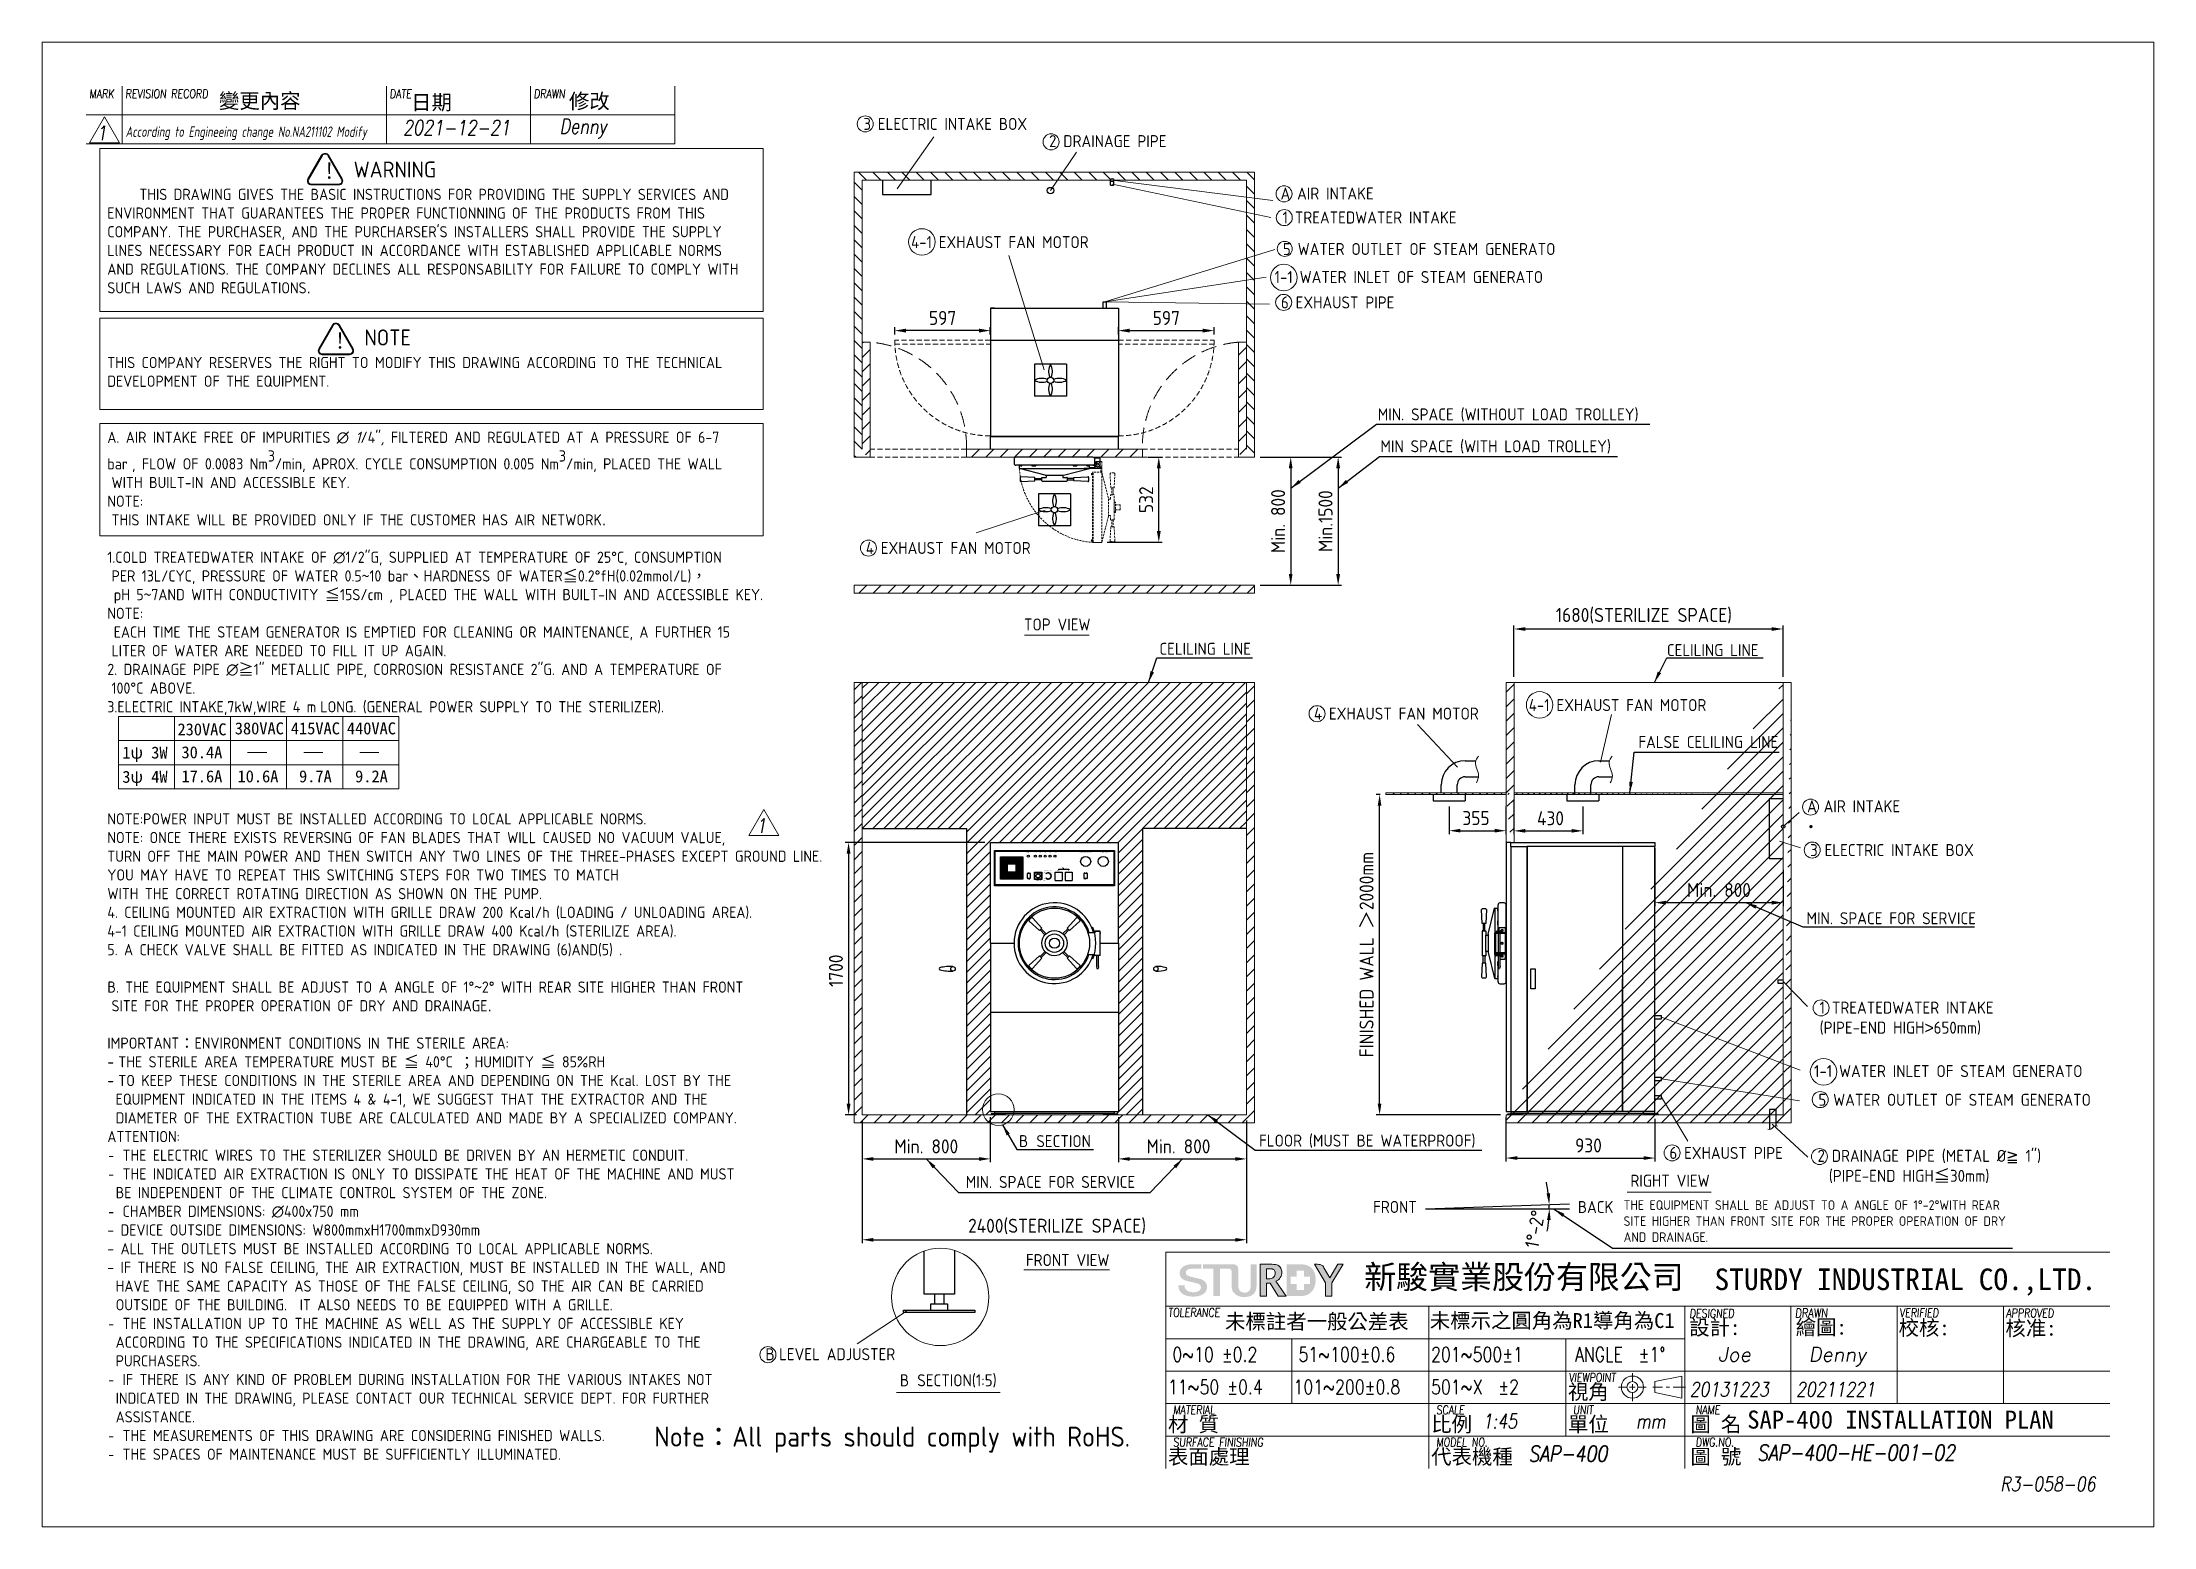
# Model space of a CAD drawing. Header units: millimetres. Extents: x -226924 to 28029, y 88 to 16082.
# Drawn here: x 14844 to 28029, y 88 to 9358 of the extents above; entities outside this region: 3.
import ezdxf

# ---------------------------------------------------------------- set-up
doc = ezdxf.new("R2010")
doc.units = ezdxf.units.MM
doc.linetypes.add('HIDDEN', pattern=[9.525, 6.35, -3.175])
doc.layers.get('0').update_dxf_attribs({"lineweight": 25})
for name, color, linetype, lineweight in [('D', 3, 'Continuous', 9), ('F', 7, 'Continuous', 15), ('H', 2, 'HIDDEN', 15), ('S', 4, 'Continuous', 15), ('T', 4, 'Continuous', 15), ('標註', 5, 'Continuous', 9), ('線段', 7, 'Continuous', 25)]:
    doc.layers.add(name, color=color, linetype=linetype, lineweight=lineweight)
doc.styles.get("Standard").update_dxf_attribs({"font": 'KAIU.TTF'})
doc.styles.add('STU25', font='isocp2.shx')
doc.styles.add('Text', font='romans.shx', dxfattribs={"width": 0.8, "oblique": 10})
doc.styles.add('TONY', font='isocp2.shx')
doc.dimstyles.new('STU25', dxfattribs={"dimscale": 35, "dimtxt": 2.5, "dimasz": 2, "dimexe": 0.6, "dimexo": 1, "dimgap": 1, "dimtad": 1, "dimdsep": 46, "dimtxsty": 'STU25', "dimcen": 2, "dimazin": 2, "dimtfac": 1, "dimtmove": 0, "dimatfit": 3, "dimfxl": 0, "dimtolj": 1, "dimtzin": 0, "dimarcsym": 0})
doc.dimstyles.new('STU25$7', dxfattribs={"dimscale": 35, "dimtxt": 2.5, "dimasz": 2, "dimexe": 1.25, "dimexo": 0.625, "dimgap": 1, "dimtad": 0, "dimdec": 4, "dimdsep": 46, "dimtxsty": 'STU25', "dimcen": 2.5, "dimazin": 2, "dimtfac": 1, "dimtdec": 4, "dimtmove": 0, "dimatfit": 3, "dimfxl": 0, "dimtolj": 1, "dimtzin": 0, "dimarcsym": 0})

msp = doc.modelspace()

# ---------------------------------------------------------------- texts
at = {"lineweight": -3}
for s, p in [('變更內容', (15947.272, 8944.927)), ('日期', (17147.433, 8936.028)), ('修改', (18132.911, 8943.147))]:
    msp.add_text(s, height=93.4085, dxfattribs=at).set_placement(p)
for s, insert, char_height, width, attachment_point in [('{\\fArial|b0|i0|c0|p34;POWER}', (20991.483, 4297.631), 3.5, 19.50054, 1), ('{\\fArial|b0|i0|c0|p34;ADD WATER}', (21045.484, 4295.863), 3.5, 29.9713, 5), ('{\\fArial|b0|i0|c0|p34;HEAT}', (21075.984, 4295.863), 3.5, 19, 5), ('{\\fArial|b0|i0|c0|p34;STERI}.', (21107.063, 4295.863), 3.5, 19, 5), ('{\\fArial|b0|i0|c0|p34;DRY}', (21131.483, 4297.631), 3.5, 14.99983, 1), ('{\\fArial|b0|i0|c0|p34;COMPLETE}', (21153.483, 4297.631), 3.5, 23.49974, 1), ('{\\fArial|b0|i0|c0|p34;CHAMBER PRESSURE GAUGE}', (21322.483, 4297.631), 3.5, 77.43945, 1), ('{\\fArial|b0|i0|c0|p34;JACKET PRESSURE GAUGE}', (21438.483, 4297.631), 3.5, 67.407, 1), ('{\\fArial|b0|i0|c0|p34;OFF}', (20997.483, 4132.13), 5, 16.49951, 1), ('{\\fArial|b0|i0|c0|p34;ON}', (20999.483, 4176.13), 5, 14.49951, 1), ('{\\fArial|b0|i0|c0|p34;EMERGENCY}', (21048.483, 4123.63), 3.5, 23.5, 1), ('\\A1;{\\fArial|b1|i1|c0|p34;kg/cm\\H0.7x;\\S2^  ;}', (21091.983, 4127.63), 4, 25.94918, 1), ('{\\fArial|b1|i0|c0|p34;0.9}', (21097.93, 4174.63), 4, 25.84153, 1), ('{\\fArial|b1|i0|c0|p34;2.1}', (21097.983, 4135.63), 4, 25.7884, 1), ('{\\fArial|b0|i0|c0|p34;PRESSURE CONTROL}', (21098.983, 4189.63), 3.5, 56.4195, 1), ('{\\fArial|b1|i0|c0|p34;1.2}', (21136.483, 4176.63), 4, 11.85227, 1), ('{\\fArial|b0|i0|c0|p34;STERI.}', (21182.947, 4186.63), 3.5, 43.963, 1), ('{\\fArial|b0|i0|c0|p34;TIMER}', (21220.983, 4203.136), 3.5, 59.839, 5), ('{\\fArial|b0|i0|c0|p34;DRY}', (21247.983, 4186.574), 3.5, 35.41234, 1)]:
    msp.add_mtext(s, dxfattribs=dict(insert=insert, char_height=char_height, width=width, attachment_point=attachment_point))
at = {"char_height": 5, "attachment_point": 1}
for s, insert in [('{\\fArial|b0|i0|c0|p34;NORMAL}', (21344.483, 4132.13)), ('{\\fARIAL|b0|i0|c0|p34;LIQUID}', (21347.483, 4176.13))]:
    msp.add_mtext(s, dxfattribs=dict(at, insert=insert))
at = {"layer": 'D', "color": 4}
msp.add_text('SAP-400 INSTALLATION PLAN', height=112.5, dxfattribs=at).set_placement((25490.832, 700.768))
at = {"layer": 'D', "color": 11, "attachment_point": 1}
for s, insert, char_height in [('{\\Fisocp2.shx;\\C3;3 ELECTRIC INTAKE BOX}', (19971.653, 8884.847), 75), ('{\\Fisocp2.shx;\\C3;2 DRAINAGE PIPE}', (21130.722, 8777.568), 75), ('{\\Fisocp2.shx;\\C3;A AIR INTAKE}', (22576.293, 8450.451), 75), ('{\\Fisocp2.shx;\\C3;1 TREATEDWATER INTAKE}', (22588.839, 8300.8), 75), ('{\\Fisocp2.shx;\\C3;4-1 EXHAUST FAN MOTOR}', (20269.223, 8147.016), 75), ('{\\Fisocp2.shx;\\C3;5 WATER OUTLET OF STEAM GENERATO}', (22591.177, 8103.905), 75), ('{\\Fisocp2.shx;\\C3;1-1\\Fisocp3.shx; \\Fisocp2.shx;WATER INLET OF STEAM GENERATO}', (22539.241, 7929.082), 75), ('{\\Fisocp2.shx;\\C3;6 EXHAUST PIPE}', (22578.917, 7770.411), 75), ('{\\Fisocp2.shx;\\C3;MIN. SPACE (WITHOUT LOAD TROLLEY)}', (23183.523, 7071.408), 75), ('{\\Fisocp2.shx;\\C3;MIN SPACE (WITH LOAD TROLLEY)}', (23200.084, 6872.153), 75), ('{\\Fisocp2.shx;\\C3;4 EXHAUST FAN MOTOR}', (19986.756, 6237.033), 75), ('{\\Fisocp2.shx;TOP VIEW}', (20974.326, 5759.405), 75), ('{\\Fisocp.shx;\\C3;CELILING LINE}', (21819.912, 5607.611), 75), ('{\\Fisocp.shx;\\C3;CELILING LINE}', (24988.841, 5599.536), 75), ('{\\Fisocp2.shx;\\C3;4 EXHAUST FAN MOTOR}', (22784.922, 5202.882), 75), ('{\\Fisocp2.shx;\\C3;4-1 EXHAUST FAN MOTOR}', (24126.313, 5256.175), 75), ('{\\Fisocp2.shx;\\C3;FALSE CELILING LINE}', (24810.625, 5025.655), 75), ('{\\Fisocp2.shx;\\C3;A AIR INTAKE}', (25863.897, 4624.2), 75), ('{\\Fisocp2.shx;\\C3;3 ELECTRIC INTAKE BOX}', (25883.172, 4350.858), 75), ('{\\Fisocp2.shx;\\C3;MIN. SPACE FOR SERVICE}', (25860.505, 3924.991), 75), ('{\\Fisocp2.shx;\\C3;1 TREATEDWATER INTAKE\\P(PIPE-END HIGH\\f新細明體|b0|i0|c136|p18;>\\Fisocp2.shx;650mm)}', (25942.4, 3366.846), 75), ('{\\Fisocp2.shx;\\C3;1-1\\Fisocp3.shx; \\Fisocp2.shx;WATER INLET OF STEAM GENERATO}', (25907.369, 2970.496), 75), ('{\\Fisocp2.shx;\\C3;5 WATER OUTLET OF STEAM GENERATO}', (25934.876, 2791.36), 75), ('{\\Fisocp2.shx;\\C3;B\\f標楷體|b0|i0|c136|p65; \\Fisocp2.shx;SECTION}', (20943.009, 2533.464), 75), ('{\\Fisocp2.shx;\\C3;FLOOR (MUST BE WATERPROOF)}', (22442.022, 2536.549), 75), ('{\\Fisocp2.shx;\\C3;6 EXHAUST PIPE}', (25004.604, 2459.566), 75), ('{\\Fisocp2.shx;\\C3;2 DRAINAGE PIPE (METAL %%C\\f新細明體|b0|i0|c136|p18;≧\\Fisocp2.shx; 1")\\P\\f????|b0|i0|c0|p18; \\Fisocp2.shx; (PIPE-END HIGH\\f標楷體|b0|i0|c136|p65;≦\\Fisocp2.shx;30mm)}', (25929.128, 2441.492), 75), ('{\\Fisocp2.shx;\\C3;MIN. SPACE FOR SERVICE}', (20610.228, 2278.314), 75), ('{\\Fisocp2.shx;RIGHT VIEW}', (24761.034, 2286.139), 75), ('{\\Fisocp2.shx;\\C3;THE EQUIPMENT SHALL BE ADJUST TO A ANGLE OF 1%%d-2%%dWITH REAR \\PSITE HIGHER THAN FRONT SITE FOR THE PROPER OPERATION OF DRY \\PAND DRAINAGE.}', (24718.528, 2126.525), 60), ('{\\Fisocp2.shx;FRONT VIEW}', (20986.198, 1790.682), 75), ('{\\Fisocp2.shx;\\C3;B\\f???|b0|i0|c0|p65; \\Fisocp2.shx;LEVEL ADJUSTER}', (19359.916, 1202.753), 75), ('{\\Fisocp2.shx;B} {\\Fisocp2.shx;SECTION(1:5)}', (20199.448, 1039.831), 75)]:
    msp.add_mtext(s, dxfattribs=dict(at, insert=insert, char_height=char_height))
at = {"layer": 'D', "color": 11, "attachment_point": 1, "style": 'STU25'}
for s, insert, char_height in [('{\\f標楷體|b0|i0|c136|p65;!}', (16602.075, 8605.039), 100), ('WARNING', (16788.587, 8612.788), 100), ('{\\A1;}\\P{\\A1;     THIS DRAWING GIVES THE BASIC INSTRUCTIONS FOR PROVIDING THE SUPPLY SERVICES AND}\\P{\\A1;ENVIRONMENT THAT GUARANTEES THE PROPER FUNCTIONNING OF THE PRODUCTS FROM THIS }\\P{\\A1;COMPANY. THE PURCHASER, AND THE PURCHARSER\'S INSTALLERS SHALL PROVIDE THE SUPPLY }\\P{\\A1;LlNES NECESSARY FOR EACH PRODUCT IN ACCORDANCE WITH ESTABLlSHED APPLlCABLE NORMS }\\P{\\A1;AND REGULATIONS. THE COMPANY DECLlNES ALL RESPONSABILlTY FOR FAILURE TO COMPLY WITH }\\P{\\A1;SUCH LAWS AND REGULATIONS}{\\A1;\\F????;.}\\P{\\A1;\\F????;}\\P{\\A1;\\F????;}\\P{\\A1;\\F????;}\\P{\\A1;\\Fisocp2.shx;THIS COMPANY RESERVES THE RIGHT TO MODIFY THIS DRAWING ACCORDING TO THE TECHNICAL }\\P{\\A1;\\Fisocp2.shx;DEVELOPMENT OF THE EQUIPMENT.}\\P{\\A1;\\Fisocp2.shx;}\\P{\\A1;\\Fisocp2.shx;}\\P{\\A1;\\Fisocp2.shx;A. AIR INTAKE FREE OF IMPURITIES ∅ }{\\A1;\\fISOCP2|b0|i1|c0|p2;1}{\\A1;\\Fisocp2.shx;/4"}{\\A1;\\fISOCP2|b0|i1|c0|p2;, }{\\A1;\\Fisocp2.shx;FILTERED AND REGULATED AT A PRESSURE OF 6-7 }\\P{\\A1;\\Fisocp2.shx;bar}{\\A1;\\F????; }{\\A1;\\Fisocp2.shx;, FLOW OF 0.0083 Nm{\\A1;\\Fisocp2.shx;\\S3^ ;}/min, APROX. CYCLE CONSUMPTION 0.005 Nm{\\A1;\\Fisocp2.shx;\\S3^ ;}/min, PLACED THE WALL }\\P{\\A1;\\F????; }{\\A1;\\Fisocp2.shx;WITH BUILT-IN AND ACCESSIBLE KEY.}\\P{\\A1;\\Fisocp2.shx;NOTE:}\\P{\\A1;\\F????; }{\\A1;\\Fisocp2.shx;THIS INTAKE WILL BE PROVIDED ONLY IF THE CUSTOMER HAS AIR NETWORK}{\\A1;\\fArial|b0|i0|c0|p34;.}\\P{\\A1;\\fArial|b0|i0|c0|p34;}\\P{\\A1;\\Fisocp2.shx;1.COLD TREATEDWATER INTAKE OF ∅1/2"G, SUPPLIED AT TEMPERATURE OF 25°C, CONSUMPTION }\\P{\\A1;\\F????; }{\\A1;\\Fisocp2.shx;PER 13L/CYC, PRESSURE OF WATER 0.5}{\\A1;\\f細明體|b0|i0|c136|p49;~}{\\A1;\\Fisocp2.shx;10 bar}{\\A1;\\f標楷體|b0|i0|c136|p65;、}{\\A1;\\Fisocp2.shx;HARDNESS OF WATER}{\\A1;\\f標楷體|b0|i0|c136|p65;≦}{\\A1;\\Fisocp2.shx;0.2°fH(0.02mmol/L)}{\\A1;\\f標楷體|b0|i0|c136|p65;，}\\P{\\A1;\\Fisocp2.shx; pH 5}{\\A1;\\f細明體|b0|i0|c136|p49;~}{\\A1;\\Fisocp2.shx;7AND WITH CONDUCTIVITY }{\\A1;\\f標楷體|b0|i0|c136|p65;≦}{\\A1;\\Fisocp2.shx;15S/cm , PLACED THE WALL WITH BUILT-IN AND ACCESSIBLE KEY.}\\P{\\A1;\\Fisocp2.shx;NOTE:}\\P{\\A1;\\Fisocp2.shx; EACH TIME THE STEAM GENERATOR IS EMPTIED FOR CLEANING OR MAINTENANCE, A FURTHER 15 }\\P{\\A1;\\F???; }{\\A1;\\Fisocp2.shx;LITER OF WATER ARE NEEDED TO FILL IT UP AGAIN.}\\P{\\A1;\\Fisocp2.shx;2. DRAINAGE PIPE ∅}{\\A1;\\f標楷體|b0|i0|c136|p65;≧}{\\A1;\\Fisocp2.shx;1" METALLIC PIPE, CORROSION RESISTANCE 2"G. AND A TEMPERATURE OF }\\P{\\A1;\\F???; }{\\A1;\\Fisocp2.shx;100°C ABOVE.}\\P{\\A1;\\Fisocp2.shx;3.ELECTRIC INTAKE,7kW,WIRE 4 m}{\\A1;\\F???; }{\\A1;\\Fisocp2.shx;LONG. (GENERAL POWER SUPPLY TO THE STERILIZER).}\\P{\\A1;\\Fisocp2.shx;}\\P{\\A1;\\Fisocp2.shx;}\\P{\\A1;\\Fisocp2.shx;}\\P{\\A1;\\Fisocp2.shx;}\\P{\\A1;\\Fisocp2.shx;}\\P{\\A1;\\Fisocp2.shx;NOTE:POWER INPUT MUST BE INSTALLED ACCORDING TO LOCAL APPLICABLE NORMS.}\\P{\\A1;NOTE: ONCE THERE EXISTS REVERSING OF FAN BLADES THAT WILL CAUSED NO VACUUM VALUE, }\\P{\\A1;TURN OFF THE MAIN POWER AND THEN SWITCH ANY TWO LINES OF THE THREE-PHASES EXCEPT GROUND LINE. }\\P{\\A1;YOU MAY HAVE TO REPEAT THIS SWITCHING STEPS FOR TWO TIMES TO MATCH }\\P{\\A1;WITH THE CORRECT ROTATING DIRECTION AS SHOWN ON THE PUMP. }\\P{\\A1;\\Fisocp2.shx;4. CEILING MOUNTED AIR EXTRACTION WITH GRILLE DRAW 200 Kcal/h (LOADING / UNLOADING AREA).}\\P{\\A1;\\Fisocp2.shx;4-1 CEILING MOUNTED AIR EXTRACTION WITH GRILLE DRAW 400 Kcal/h (STERILIZE AREA).}\\P{\\A1;\\Fisocp2.shx;5. A CHECK VALVE SHALL BE FITTED AS INDICATED IN THE DRAWING (6)AND(5) .}\\P{\\A1;\\Fisocp2.shx;}\\P{\\A1;\\Fisocp2.shx;B. THE EQUIPMENT SHALL BE ADJUST TO A ANGLE OF 1°}{\\A1;\\f細明體|b0|i0|c136|p49;~}{\\A1;\\Fisocp2.shx;2° WITH REAR SITE HIGHER THAN FRONT }\\P{\\A1;\\F???; }{\\A1;\\Fisocp2.shx;SITE FOR THE PROPER OPERATION OF DRY AND DRAINAGE}{\\A1;\\fArial|b0|i0|c0|p34;.}\\P{\\A1;\\fArial|b0|i0|c0|p34;}\\P{\\A1;\\Fisocp2.shx;IMPORTANT}{\\A1;\\f標楷體|b0|i0|c136|p65;：}{\\A1;\\Fisocp2.shx;ENVIRONMENT CONDITIONS IN THE STERILE AREA:}\\P{\\A1;\\Fisocp2.shx;-}{\\A1;\\F???; }{\\A1;\\Fisocp2.shx;THE STERILE AREA TEMPERATURE MUST BE }{\\A1;\\f標楷體|b0|i0|c136|p65;≦}{\\A1;\\Fisocp2.shx; 40°C }{\\A1;\\f標楷體|b0|i0|c136|p65;；}{\\A1;\\Fisocp2.shx;HUMIDITY }{\\A1;\\f標楷體|b0|i0|c136|p65;≦}{\\A1;\\Fisocp2.shx; 85%RH}\\P{\\A1;\\Fisocp2.shx;-}{\\A1;\\F???; }{\\A1;\\Fisocp2.shx;TO KEEP THESE CONDITIONS IN THE STERILE AREA AND DEPENDING ON THE Kcal. LOST BY THE }\\P{\\A1;\\F???;  }{\\A1;\\Fisocp2.shx;EQUIPMENT INDICATED IN THE ITEMS 4 & 4-1, WE SUGGEST THAT THE EXTRACTOR AND THE }\\P{\\A1;\\F???;  }{\\A1;\\Fisocp2.shx;DIAMETER OF THE EXTRACTION TUBE ARE CALCULATED AND MADE BY A SPECIALIZED COMPANY.}\\P{\\A1;\\Fisocp2.shx;ATTENTION:}\\P{\\A1;\\f標楷體|b0|i0|c136|p65;- }{\\A1;\\Fisocp2.shx;THE ELECTRIC WIRES TO THE STERILIZER SHOULD BE DRIVEN BY AN HERMETIC CONDUIT.  }\\P{\\A1;\\f標楷體|b0|i0|c136|p65;- }{\\A1;\\Fisocp2.shx;THE INDICATED AIR EXTRACTION IS ONLY TO DISSIPATE THE HEAT OF THE MACHINE AND MUST }\\P{\\A1;\\F???;  }{\\A1;\\Fisocp2.shx;BE INDEPENDENT OF THE CLIMATE CONTROL SYSTEM OF THE ZONE.}\\P{\\A1;\\f標楷體|b0|i0|c136|p65;- }{\\A1;\\Fisocp2.shx;CHAMBER DIMENSIONS: ∅400x750 mm}\\P{\\A1;\\Fisocp2.shx;- DEVICE OUTSIDE DIMENSIONS: W800mmxH1700mmxD930mm}\\P{\\A1;\\Fisocp2.shx;- ALL THE OUTLETS MUST BE INSTALLED ACCORDING TO LOCAL APPLICABLE NORMS.}\\P{\\A1;\\Fisocp2.shx;- IF THERE IS NO FALSE CEILING, THE AIR EXTRACTION, MUST BE INSTALLED IN THE WALL, AND }\\P{\\A1;\\F???;  }{\\A1;\\Fisocp2.shx;HAVE THE SAME CAPACITY AS THOSE OF THE FALSE CEILING, SO THE AIR CAN BE CARRIED }\\P{\\A1;\\F???;  }{\\A1;\\Fisocp2.shx;OUTSIDE OF THE BUILDING.  IT ALSO NEEDS TO BE EQUIPPED WITH A GRILLE.}\\P{\\A1;\\f標楷體|b0|i0|c136|p65;- }{\\A1;\\Fisocp2.shx;THE INSTALLATION UP TO THE MACHINE AS WELL AS THE SUPPLY OF ACCESSIBLE KEY }\\P{\\A1;\\F???;  }{\\A1;\\Fisocp2.shx;ACCORDING TO THE SPECIFICATIONS INDICATED IN THE DRAWING, ARE CHARGEABLE TO THE }\\P{\\A1;\\F???;  }{\\A1;\\Fisocp2.shx;PURCHASERS.}{\\A1;\\fArial|b0|i0|c0|p34; }\\P{\\A1;\\f標楷體|b0|i0|c136|p65;- }{\\A1;\\Fisocp2.shx;IF THERE IS ANY KIND OF PROBLEM DURING INSTALLATION FOR THE VARIOUS INTAKES NOT }\\P{\\A1;\\F???;  }{\\A1;\\Fisocp2.shx;INDICATED IN THE DRAWING, PLEASE CONTACT OUR TECHNICAL SERVICE DEPT. FOR FURTHER }\\P{\\A1;\\F???;  }{\\A1;\\Fisocp2.shx;ASSISTANCE.}\\P{\\A1;\\f標楷體|b0|i0|c136|p65;- }{\\A1;\\Fisocp2.shx;THE MEASUREMENTS OF THIS DRAWING ARE CONSIDERING FINISHED WALLS.}\\P{\\A1;\\f標楷體|b0|i0|c136|p65;- }{\\A1;\\Fisocp2.shx;THE SPACES OF MAINTENANCE MUST BE SUFFICIENTLY ILLUMINATED.}', (15250.451, 8559.493), 70), ('{\\f標楷體|b0|i0|c136|p65;!}', (16669.317, 7544.657), 100), ('NOTE', (16855.83, 7564.025), 100), ('{\\f標楷體|b0|i0|c136|p65;230VAC}', (15688.475, 5104.59), 75), ('{\\f標楷體|b0|i0|c136|p65;380VAC}', (16046.358, 5110.776), 75), ('{\\f標楷體|b0|i0|c136|p65;415VAC}', (16396.358, 5110.776), 75), ('{\\f標楷體|b0|i0|c136|p65;440VAC}', (16746.358, 5110.776), 75), ('{\\f標楷體|b0|i0|c136|p65;1ψ 3W}', (15344.04, 4959.624), 75), ('{\\f標楷體|b0|i0|c136|p65;30.4A}', (15713.418, 4961.221), 75), ('{\\f標楷體|b0|i0|c136|p65;3ψ 4W}', (15344.04, 4808.551), 75), ('{\\f標楷體|b0|i0|c136|p65;17.6A}', (15713.418, 4811.221), 75), ('{\\f標楷體|b0|i0|c136|p65;10.6A}', (16063.418, 4811.221), 75), ('{\\f標楷體|b0|i0|c136|p65;9.7A}', (16447.714, 4811.221), 75), ('{\\f標楷體|b0|i0|c136|p65;9.2A}', (16797.714, 4811.221), 75)]:
    msp.add_mtext(s, dxfattribs=dict(at, insert=insert, char_height=char_height))
at = {"layer": 'D', "linetype": 'Continuous', "char_height": 75, "width": 218.181, "attachment_point": 1}
for s, insert in [('{\\Fisocp2.shx;FRONT}', (23154.207, 2122.307)), ('{\\Fisocp2.shx;BACK}', (24432.731, 2121.856))]:
    msp.add_mtext(s, dxfattribs=dict(at, insert=insert))
at = {"layer": 'D', "color": 0, "insert": (18665.56, 713.222), "char_height": 125, "attachment_point": 1, "style": 'STU25'}
msp.add_mtext('Note{\\f標楷體|b0|i0|c136|p65;：}All parts should comply with RoHS.', dxfattribs=at)
at = {"layer": 'F', "color": 1, "lineweight": 15, "style": 'Text', "oblique": 5, "width": 0.8}
for s, p in [('MARK', (15137.839, 9009.412)), ('REVISION RECORD', (15362.839, 9009.412)), ('DATE', (17012.989, 9009.412)), ('DRAWN', (17912.989, 9009.412))]:
    msp.add_text(s, height=54, dxfattribs=at).set_placement(p)
at = {"layer": 'T', "lineweight": 20, "style": 'Text', "oblique": 10, "width": 0.8}
for s, height, p in [('1', 90, (15183.216, 8746.646)), ('2021-12-21', 92, (17095.907, 8778.312)), ('Denny', 92, (18074.311, 8786.576)), ('1', 90, (19301.536, 4421.37)), ('20131223', 90, (25131.088, 900.983)), ('20211221', 90, (25794.838, 900.983)), ('1:45', 90, (23837.436, 702.106)), ('mm', 90, (24794.052, 702.361)), ('SAP-400', 99, (24124.396, 494.504)), ('SAP-400-HE-001-02', 99, (25552.175, 500.797))]:
    msp.add_text(s, height=height, dxfattribs=at).set_placement(p)
at = {"layer": 'T', "lineweight": 20, "style": 'Text', "oblique": 10}
for s, p in [('Joe', (25308.408, 1118.896)), ('Denny', (25873.462, 1118.896))]:
    msp.add_text(s, height=90, dxfattribs=at).set_placement(p)
at = {"layer": 'T', "linetype": 'Continuous', "lineweight": 20, "attachment_point": 1, "style": 'Text'}
for s, insert, char_height in [('{\\Fisocp2.shx|c136;According to Engineeing change No.NA211102 Modify}', (15364.194, 8831.695), 65), ('{R3-058-06}', (27069.746, 399.757), 90)]:
    msp.add_mtext(s, dxfattribs=dict(at, insert=insert, char_height=char_height))
at = {"layer": '標註', "char_height": 10, "attachment_point": 1, "style": 'TONY'}
for insert in [(-136655.849, 16082.454), (-152225.067, 14773.367), (-226923.957, 13773.297)]:
    msp.add_mtext('\\A1;', dxfattribs=dict(at, insert=insert))

# ---------------------------------------------------------------- blocks, each defined once
blk = doc.blocks.new('*D4')
at = {"layer": 'D', "color": 0, "lineweight": -2}
for p, q in [((24034, 4625), (24034, 4412)), ((24464, 4586), (24464, 4412)), ((24104, 4433), (24394, 4433))]:
    blk.add_line(p, q, dxfattribs=at)
at = {"layer": 'D', "color": 0}
for points in [[(24104, 4445), (24104, 4422), (24034, 4433)], [(24394, 4422), (24394, 4445), (24464, 4433)]]:
    blk.add_solid(points, dxfattribs=at)
at = {"layer": 'Defpoints', "color": 0}
for p in [(24034, 4660), (24464, 4621), (24464, 4433)]:
    blk.add_point(p, dxfattribs=at)
at = {"layer": 'D', "color": 0, "insert": (24262, 4512), "char_height": 87.5, "attachment_point": 5, "style": 'STU25'}
blk.add_mtext('\\A1;430', dxfattribs=at)
blk = doc.blocks.new('*D5')
at = {"layer": 'D', "color": 0, "lineweight": -2}
for p, q in [((19964, 2625), (19964, 1859)), ((22364, 2625), (22364, 1859)), ((20034, 1880), (22294, 1880))]:
    blk.add_line(p, q, dxfattribs=at)
at = {"layer": 'D', "color": 0}
for points in [[(20034, 1891), (20034, 1868), (19964, 1880)], [(22294, 1868), (22294, 1891), (22364, 1880)]]:
    blk.add_solid(points, dxfattribs=at)
at = {"layer": 'Defpoints', "color": 0}
for p in [(19964, 2660), (22364, 2660), (22364, 1880)]:
    blk.add_point(p, dxfattribs=at)
at = {"layer": 'D', "color": 0, "insert": (21181, 1963), "char_height": 87.5, "attachment_point": 5, "style": 'STU25'}
blk.add_mtext('\\A1;2400(STERILIZE SPACE)', dxfattribs=at)
blk = doc.blocks.new('*D6')
at = {"layer": 'D', "color": 0, "lineweight": -2}
for p, q in [((23199, 4660), (23174, 4660)), ((23195, 2730), (23195, 4590)), ((23949, 2660), (23174, 2660))]:
    blk.add_line(p, q, dxfattribs=at)
at = {"layer": 'D', "color": 0}
for points in [[(23206, 4590), (23183, 4590), (23195, 4660)], [(23183, 2730), (23206, 2730), (23195, 2660)]]:
    blk.add_solid(points, dxfattribs=at)
at = {"layer": 'Defpoints', "color": 0}
for p in [(23195, 4660), (23234, 4660), (23984, 2660)]:
    blk.add_point(p, dxfattribs=at)
at = {"layer": 'D', "color": 0, "insert": (23114, 3660), "char_height": 87.5, "attachment_point": 5, "rotation": 90, "style": 'STU25'}
blk.add_mtext('\\A1;{\\Fisocp2.shx;FINISHED WALL \\f新細明體|b0|i0|c136|p16;＞\\Fisocp2.shx;2000mm}', dxfattribs=at)
blk = doc.blocks.new('*D7')
at = {"layer": 'D', "color": 0, "lineweight": -2}
for p, q in [((20764, 2646), (20764, 2364)), ((19964, 2625), (19964, 2364)), ((20034, 2385), (20694, 2385))]:
    blk.add_line(p, q, dxfattribs=at)
at = {"layer": 'D', "color": 0}
for points in [[(20034, 2396), (20034, 2373), (19964, 2385)], [(20694, 2373), (20694, 2396), (20764, 2385)]]:
    blk.add_solid(points, dxfattribs=at)
at = {"layer": 'Defpoints', "color": 0}
for p in [(19964, 2660), (20764, 2681), (20764, 2385)]:
    blk.add_point(p, dxfattribs=at)
at = {"layer": 'D', "color": 0, "insert": (20364, 2463), "char_height": 87.5, "attachment_point": 5, "style": 'STU25'}
blk.add_mtext('\\A1;Min. 800', dxfattribs=at)
blk = doc.blocks.new('*D8')
at = {"layer": 'D', "color": 0, "lineweight": -2}
for p, q in [((21564, 2646), (21564, 2364)), ((22364, 2625), (22364, 2364)), ((21634, 2385), (22294, 2385))]:
    blk.add_line(p, q, dxfattribs=at)
at = {"layer": 'D', "color": 0}
for points in [[(21634, 2396), (21634, 2373), (21564, 2385)], [(22294, 2373), (22294, 2396), (22364, 2385)]]:
    blk.add_solid(points, dxfattribs=at)
at = {"layer": 'Defpoints', "color": 0}
for p in [(21564, 2681), (22364, 2660), (22364, 2385)]:
    blk.add_point(p, dxfattribs=at)
at = {"layer": 'D', "color": 0, "insert": (21939, 2463), "char_height": 87.5, "attachment_point": 5, "style": 'STU25'}
blk.add_mtext('\\A1;Min. 800', dxfattribs=at)
blk = doc.blocks.new('*D9')
at = {"layer": 'D', "color": 0, "lineweight": -2}
for p, q in [((20729, 4360), (19858, 4360)), ((19879, 4290), (19879, 2730)), ((19929, 2660), (19858, 2660))]:
    blk.add_line(p, q, dxfattribs=at)
at = {"layer": 'D', "color": 0}
for points in [[(19891, 4290), (19867, 4290), (19879, 4360)], [(19867, 2730), (19891, 2730), (19879, 2660)]]:
    blk.add_solid(points, dxfattribs=at)
at = {"layer": 'Defpoints', "color": 0}
for p in [(20764, 4360), (19879, 2660), (19964, 2660)]:
    blk.add_point(p, dxfattribs=at)
at = {"layer": 'D', "color": 0, "insert": (19800, 3560), "char_height": 87.5, "attachment_point": 5, "rotation": 90, "style": 'STU25'}
blk.add_mtext('\\A1;1700', dxfattribs=at)
blk = doc.blocks.new('*D10')
at = {"layer": 'D', "color": 0, "lineweight": -2}
for p, q in [((24914, 4326), (24914, 3964)), ((25714, 4189), (25714, 3964)), ((24984, 3985), (25644, 3985))]:
    blk.add_line(p, q, dxfattribs=at)
at = {"layer": 'D', "color": 0}
for points in [[(24984, 3997), (24984, 3973), (24914, 3985)], [(25644, 3973), (25644, 3997), (25714, 3985)]]:
    blk.add_solid(points, dxfattribs=at)
at = {"layer": 'Defpoints', "color": 0}
for p in [(24914, 4361), (25714, 4224), (25714, 3985)]:
    blk.add_point(p, dxfattribs=at)
at = {"layer": 'D', "color": 0, "insert": (25314, 4064), "char_height": 87.5, "attachment_point": 5, "style": 'STU25'}
blk.add_mtext('\\A1;{\\Fisocp2.shx;Min. 800}', dxfattribs=at)
blk = doc.blocks.new('*D11')
at = {"layer": 'D', "color": 0, "lineweight": -2}
for p, q in [((24034, 5395), (24034, 5715)), ((24104, 5694), (25644, 5694)), ((25714, 5395), (25714, 5715))]:
    blk.add_line(p, q, dxfattribs=at)
at = {"layer": 'D', "color": 0}
for points in [[(24104, 5705), (24104, 5682), (24034, 5694)], [(25644, 5682), (25644, 5705), (25714, 5694)]]:
    blk.add_solid(points, dxfattribs=at)
at = {"layer": 'Defpoints', "color": 0}
for p in [(25714, 5694), (24034, 5360), (25714, 5360)]:
    blk.add_point(p, dxfattribs=at)
at = {"layer": 'D', "color": 0, "insert": (24845, 5777), "char_height": 87.5, "attachment_point": 5, "style": 'STU25'}
blk.add_mtext('\\A1;{\\Fisocp2.shx;1680(STERILIZE SPACE)}', dxfattribs=at)
blk = doc.blocks.new('*D12')
at = {"layer": 'D', "color": 0, "lineweight": -2}
for p, q in [((21749, 6767), (21837, 6767)), ((21816, 6305), (21816, 6697)), ((21494, 6235), (21837, 6235))]:
    blk.add_line(p, q, dxfattribs=at)
at = {"layer": 'D', "color": 0}
for points in [[(21828, 6697), (21804, 6697), (21816, 6767)], [(21804, 6305), (21828, 6305), (21816, 6235)]]:
    blk.add_solid(points, dxfattribs=at)
at = {"layer": 'Defpoints', "color": 0}
for p in [(21714, 6767), (21816, 6767), (21459, 6235)]:
    blk.add_point(p, dxfattribs=at)
at = {"layer": 'D', "color": 0, "insert": (21737, 6501), "char_height": 87.5, "attachment_point": 5, "rotation": 90, "style": 'STU25'}
blk.add_mtext('\\A1;532', dxfattribs=at)
blk = doc.blocks.new('*D13')
at = {"layer": 'D', "color": 0, "lineweight": -2}
for p, q in [((23984, 2645), (23984, 2369)), ((24914, 2636), (24914, 2369)), ((24054, 2390), (24844, 2390))]:
    blk.add_line(p, q, dxfattribs=at)
at = {"layer": 'D', "color": 0}
for points in [[(24054, 2402), (24054, 2379), (23984, 2390)], [(24844, 2379), (24844, 2402), (24914, 2390)]]:
    blk.add_solid(points, dxfattribs=at)
at = {"layer": 'Defpoints', "color": 0}
for p in [(23984, 2680), (24914, 2671), (24914, 2390)]:
    blk.add_point(p, dxfattribs=at)
at = {"layer": 'D', "color": 0, "insert": (24499, 2469), "char_height": 87.5, "attachment_point": 5, "style": 'STU25'}
blk.add_mtext('\\A1;930', dxfattribs=at)
blk = doc.blocks.new('*D14')
at = {"layer": 'D', "color": 0, "lineweight": -2}
for p, q in [((22449, 6767), (22661, 6767)), ((22640, 6697), (22640, 6037)), ((22449, 5967), (22661, 5967))]:
    blk.add_line(p, q, dxfattribs=at)
at = {"layer": 'D', "color": 0}
for points in [[(22651, 6697), (22628, 6697), (22640, 6767)], [(22628, 6037), (22651, 6037), (22640, 5967)]]:
    blk.add_solid(points, dxfattribs=at)
at = {"layer": 'Defpoints', "color": 0}
for p in [(22414, 6767), (22414, 5967), (22640, 5967)]:
    blk.add_point(p, dxfattribs=at)
at = {"layer": 'D', "color": 0, "insert": (22561, 6367), "char_height": 87.5, "attachment_point": 5, "rotation": 90, "style": 'STU25'}
blk.add_mtext('\\A1;{\\Fisocp2.shx;Min. 800}', dxfattribs=at)
blk = doc.blocks.new('*D15')
at = {"layer": 'D', "color": 0, "lineweight": -2}
for p, q in [((22449, 6767), (22957, 6767)), ((22936, 6697), (22936, 6037)), ((22449, 5967), (22957, 5967))]:
    blk.add_line(p, q, dxfattribs=at)
at = {"layer": 'D', "color": 0}
for points in [[(22948, 6697), (22924, 6697), (22936, 6767)], [(22924, 6037), (22948, 6037), (22936, 5967)]]:
    blk.add_solid(points, dxfattribs=at)
at = {"layer": 'Defpoints', "color": 0}
for p in [(22414, 6767), (22414, 5967), (22936, 5967)]:
    blk.add_point(p, dxfattribs=at)
at = {"layer": 'D', "color": 0, "insert": (22857, 6367), "char_height": 87.5, "attachment_point": 5, "rotation": 90, "style": 'STU25'}
blk.add_mtext('\\A1;{\\Fisocp2.shx;Min.1500}', dxfattribs=at)
blk = doc.blocks.new('*D16')
at = {"layer": 'D', "color": 0, "lineweight": -2}
for p, q in [((23629, 4586), (23629, 4413)), ((23984, 4586), (23984, 4413)), ((23699, 4434), (23914, 4434))]:
    blk.add_line(p, q, dxfattribs=at)
at = {"layer": 'D', "color": 0}
for points in [[(23699, 4446), (23699, 4423), (23629, 4434)], [(23914, 4423), (23914, 4446), (23984, 4434)]]:
    blk.add_solid(points, dxfattribs=at)
at = {"layer": 'Defpoints', "color": 0}
for p in [(23629, 4621), (23984, 4621), (23984, 4434)]:
    blk.add_point(p, dxfattribs=at)
at = {"layer": 'D', "color": 0, "insert": (23797, 4513), "char_height": 87.5, "attachment_point": 5, "style": 'STU25'}
blk.add_mtext('\\A1;355', dxfattribs=at)
blk = doc.blocks.new('*D17')
at = {"layer": 'D', "color": 0, "lineweight": -2}
for p, q in [((21564, 7532), (21564, 7578)), ((21634, 7557), (22091, 7557)), ((22161, 7532), (22161, 7578))]:
    blk.add_line(p, q, dxfattribs=at)
at = {"layer": 'D', "color": 0}
for points in [[(21634, 7569), (21634, 7545), (21564, 7557)], [(22091, 7545), (22091, 7569), (22161, 7557)]]:
    blk.add_solid(points, dxfattribs=at)
at = {"layer": 'Defpoints', "color": 0}
for p in [(22161, 7557), (21564, 7497), (22161, 7497)]:
    blk.add_point(p, dxfattribs=at)
at = {"layer": 'D', "color": 0, "insert": (21863, 7636), "char_height": 87.5, "attachment_point": 5, "style": 'STU25'}
blk.add_mtext('\\A1;597', dxfattribs=at)
blk = doc.blocks.new('*D18')
at = {"layer": 'D', "color": 0, "lineweight": -2}
for p, q in [((20167, 7532), (20167, 7578)), ((20694, 7557), (20237, 7557)), ((20764, 7532), (20764, 7578))]:
    blk.add_line(p, q, dxfattribs=at)
at = {"layer": 'D', "color": 0}
for points in [[(20237, 7569), (20237, 7545), (20167, 7557)], [(20694, 7545), (20694, 7569), (20764, 7557)]]:
    blk.add_solid(points, dxfattribs=at)
at = {"layer": 'Defpoints', "color": 0}
for p in [(20167, 7557), (20167, 7497), (20764, 7497)]:
    blk.add_point(p, dxfattribs=at)
at = {"layer": 'D', "color": 0, "insert": (20466, 7636), "char_height": 87.5, "attachment_point": 5, "style": 'STU25'}
blk.add_mtext('\\A1;597', dxfattribs=at)
blk = doc.blocks.new('*D19')
at = {"layer": 'D', "color": 0, "linetype": 'Continuous', "lineweight": -2}
for start, end in [(7.1806, 12.3613), (349.6387, 354.8194), (0, 2)]:
    blk.add_arc((23480, 2073), 774, start, end, dxfattribs=at)
at = {"layer": 'D', "color": 0}
for points in [[(24237, 2169), (24260, 2171), (24254, 2100)], [(24263, 2003), (24240, 2004), (24255, 2073)]]:
    blk.add_solid(points, dxfattribs=at)
at = {"layer": 'Defpoints', "color": 0}
for p in [(23480, 2073), (23480, 2073), (24255, 2091), (24381, 2105), (24381, 2073)]:
    blk.add_point(p, dxfattribs=at)
at = {"layer": 'D', "color": 0, "insert": (24165, 1947), "char_height": 87.5, "attachment_point": 5, "rotation": 79.526, "style": 'STU25'}
blk.add_mtext('1%%D-2%%D', dxfattribs=at)
blk = doc.blocks.new('新駿LOGO')
at = {"layer": 'F'}
h = blk.add_hatch(color=256, dxfattribs=at)
edge = h.paths.add_edge_path()
edge.add_spline(control_points=[(-529.05, -442.14), (-529.05, -442.31), (-529.02, -442.45), (-528.95, -442.56), (-528.89, -442.68), (-528.8, -442.78), (-528.69, -442.85), (-528.57, -442.93), (-528.44, -442.98), (-528.29, -443.01), (-528.15, -443.05), (-527.99, -443.07), (-527.81, -443.07), (-527.62, -443.07), (-527.47, -443.05), (-527.33, -443.01), (-527.2, -442.97), (-527.09, -442.92), (-527.01, -442.86), (-526.93, -442.8), (-526.87, -442.73), (-526.83, -442.65), (-526.8, -442.57), (-526.78, -442.49), (-526.78, -442.41), (-526.78, -442.25), (-526.82, -442.13), (-526.91, -442.05), (-526.99, -441.97), (-527.08, -441.91), (-527.18, -441.88), (-527.36, -441.83), (-527.56, -441.77), (-527.79, -441.72), (-528.02, -441.67), (-528.3, -441.61), (-528.64, -441.53), (-528.85, -441.48), (-529.02, -441.41), (-529.16, -441.34), (-529.3, -441.26), (-529.41, -441.17), (-529.5, -441.07), (-529.58, -440.98), (-529.64, -440.87), (-529.67, -440.77), (-529.7, -440.66), (-529.72, -440.55), (-529.72, -440.43), (-529.72, -440.22), (-529.67, -440.03), (-529.57, -439.87), (-529.46, -439.71), (-529.33, -439.58), (-529.16, -439.47), (-528.99, -439.37), (-528.85, -439.31), (-528.64, -439.26), (-528.43, -439.21), (-528.13, -439.2), (-527.91, -439.2), (-527.66, -439.2), (-526.73, -439.2), (-526.73, -439.2), (-526.73, -439.2), (-526.73, -439.81), (-526.73, -439.81), (-526.73, -439.81), (-528.14, -439.8), (-528.28, -439.83), (-528.39, -439.85), (-528.48, -439.86), (-528.56, -439.9), (-528.65, -439.94), (-528.72, -440), (-528.78, -440.07), (-528.84, -440.14), (-528.87, -440.23), (-528.87, -440.34), (-528.87, -440.5), (-528.81, -440.62), (-528.7, -440.7), (-528.6, -440.79), (-528.46, -440.85), (-528.28, -440.9), (-528.27, -440.9), (-528.19, -440.92), (-528.07, -440.95), (-527.94, -440.98), (-527.8, -441.01), (-527.65, -441.05), (-527.49, -441.09), (-527.34, -441.12), (-527.19, -441.16), (-527.04, -441.19), (-526.94, -441.21), (-526.87, -441.23), (-526.71, -441.27), (-526.58, -441.34), (-526.46, -441.41), (-526.34, -441.49), (-526.24, -441.58), (-526.16, -441.67), (-526.08, -441.77), (-526.02, -441.88), (-525.98, -441.99), (-525.94, -442.1), (-525.92, -442.22), (-525.92, -442.33), (-525.92, -442.57), (-525.98, -442.78), (-526.09, -442.95), (-526.2, -443.12), (-526.35, -443.26), (-526.53, -443.37), (-526.71, -443.48), (-526.92, -443.55), (-527.15, -443.61), (-527.39, -443.66), (-527.62, -443.68), (-527.87, -443.68), (-528.14, -443.68), (-528.41, -443.65), (-528.65, -443.59), (-528.9, -443.53), (-529.11, -443.44), (-529.3, -443.31), (-529.48, -443.19), (-529.63, -443.03), (-529.74, -442.83), (-529.84, -442.64), (-529.9, -442.41), (-529.91, -442.14), (-529.91, -442.14), (-529.05, -442.14), (-529.05, -442.14)], knot_values=[0, 0, 0, 0, 1, 1, 1, 2, 2, 2, 3, 3, 3, 4, 4, 4, 5, 5, 5, 6, 6, 6, 7, 7, 7, 8, 8, 8, 9, 9, 9, 10, 10, 10, 11, 11, 11, 12, 12, 12, 13, 13, 13, 14, 14, 14, 15, 15, 15, 16, 16, 16, 17, 17, 17, 18, 18, 18, 19, 19, 19, 20, 20, 20, 21, 21, 21, 22, 22, 22, 23, 23, 23, 24, 24, 24, 25, 25, 25, 26, 26, 26, 27, 27, 27, 28, 28, 28, 29, 29, 29, 30, 30, 30, 31, 31, 31, 32, 32, 32, 33, 33, 33, 34, 34, 34, 35, 35, 35, 36, 36, 36, 37, 37, 37, 38, 38, 38, 39, 39, 39, 40, 40, 40, 41, 41, 41, 42, 42, 42, 43, 43, 43, 44, 44, 44, 45, 45, 45, 45], degree=3, periodic=0)
edge = h.paths.add_edge_path()
edge.add_spline(control_points=[(-522.53, -440.14), (-522.54, -440.04), (-522.57, -439.94), (-522.63, -439.9), (-522.77, -439.79), (-522.9, -439.81), (-522.9, -439.81), (-522.9, -439.81), (-523.02, -439.81), (-523.02, -439.81), (-523.02, -439.81), (-524.14, -439.81), (-524.14, -439.81), (-524.14, -439.81), (-524.14, -443.62), (-524.14, -443.62), (-524.14, -443.62), (-525.06, -443.62), (-525.06, -443.62), (-525.06, -443.62), (-525.06, -439.81), (-525.06, -439.81), (-525.06, -439.81), (-526.47, -439.81), (-526.47, -439.81), (-526.47, -439.81), (-526.47, -439.2), (-526.47, -439.2), (-526.47, -439.2), (-522.39, -439.2), (-522.39, -439.2)], knot_values=[5.578051, 5.578051, 5.578051, 5.578051, 6, 6, 6, 7, 7, 7, 8, 8, 8, 9, 9, 9, 10, 10, 10, 11, 11, 11, 12, 12, 12, 13, 13, 13, 14, 14, 14, 15, 15, 15, 15], degree=3, periodic=0)
edge.add_spline(control_points=[(-522.4, -439.2), (-522.31, -439.2), (-522.22, -439.2), (-522.22, -439.2), (-522.22, -439.2), (-521.96, -439.19), (-521.76, -439.41), (-521.58, -439.61), (-521.61, -439.85), (-521.61, -439.85), (-521.61, -439.85), (-521.61, -441.92), (-521.61, -441.92), (-521.61, -442.41), (-521.52, -442.73), (-521.36, -442.89), (-521.19, -443.05), (-520.97, -443.13), (-520.71, -443.13), (-520.45, -443.13), (-520.24, -443.05), (-520.09, -442.89), (-519.93, -442.74), (-519.86, -442.43), (-519.86, -441.98), (-519.86, -441.98), (-519.86, -439.2), (-519.86, -439.2), (-519.86, -439.2), (-519.05, -439.2), (-519.05, -439.2), (-519.05, -439.2), (-519.05, -441.92), (-519.05, -441.92), (-519.05, -442.43), (-519.12, -442.8), (-519.25, -443.02), (-519.38, -443.24), (-519.56, -443.42), (-519.8, -443.54), (-520.05, -443.67), (-520.35, -443.74), (-520.73, -443.74), (-521.09, -443.74), (-521.41, -443.68), (-521.67, -443.56), (-521.93, -443.44), (-522.14, -443.26), (-522.3, -443.03), (-522.45, -442.8), (-522.53, -442.42), (-522.53, -441.91), (-522.53, -441.91), (-522.53, -440.92), (-522.53, -440.14)], knot_values=[0.44538, 0.44538, 0.44538, 0.44538, 1, 1, 1, 2, 2, 2, 3, 3, 3, 4, 4, 4, 5, 5, 5, 6, 6, 6, 7, 7, 7, 8, 8, 8, 9, 9, 9, 10, 10, 10, 11, 11, 11, 12, 12, 12, 13, 13, 13, 14, 14, 14, 15, 15, 15, 16, 16, 16, 17, 17, 17, 17.603917, 17.603917, 17.603917, 17.603917], degree=3, periodic=0)
h = blk.add_hatch(color=256, dxfattribs=at)
edge = h.paths.add_edge_path()
edge.add_spline(control_points=[(-526.47, -439.2), (-526.47, -439.2), (-526.47, -439.81), (-526.47, -439.81)], knot_values=[-14, -14, -14, -14, -13, -13, -13, -13], degree=3, periodic=0)
edge.add_spline(control_points=[(-526.47, -439.81), (-526.47, -439.81), (-525.06, -439.81), (-525.06, -439.81)], knot_values=[-13, -13, -13, -13, -12, -12, -12, -12], degree=3, periodic=0)
edge.add_spline(control_points=[(-525.06, -439.81), (-525.06, -439.81), (-525.06, -443.62), (-525.06, -443.62)], knot_values=[-12, -12, -12, -12, -11, -11, -11, -11], degree=3, periodic=0)
edge.add_spline(control_points=[(-525.06, -443.62), (-525.06, -443.62), (-524.14, -443.62), (-524.14, -443.62)], knot_values=[-11, -11, -11, -11, -10, -10, -10, -10], degree=3, periodic=0)
edge.add_spline(control_points=[(-524.14, -443.62), (-524.14, -443.62), (-524.14, -439.81), (-524.14, -439.81)], knot_values=[-10, -10, -10, -10, -9, -9, -9, -9], degree=3, periodic=0)
edge.add_spline(control_points=[(-524.14, -439.81), (-524.14, -439.81), (-523.02, -439.81), (-523.02, -439.81)], knot_values=[-9, -9, -9, -9, -8, -8, -8, -8], degree=3, periodic=0)
edge.add_spline(control_points=[(-523.02, -439.81), (-523.02, -439.81), (-522.9, -439.81), (-522.9, -439.81)], knot_values=[-8, -8, -8, -8, -7, -7, -7, -7], degree=3, periodic=0)
edge.add_spline(control_points=[(-522.9, -439.81), (-522.9, -439.81), (-522.77, -439.79), (-522.63, -439.9)], knot_values=[-7, -7, -7, -7, -6, -6, -6, -6], degree=3, periodic=0)
edge.add_spline(control_points=[(-522.63, -439.9), (-522.57, -439.94), (-522.54, -440.04), (-522.53, -440.14)], knot_values=[-6, -6, -6, -6, -5.578051, -5.578051, -5.578051, -5.578051], degree=3, periodic=0)
edge.add_spline(control_points=[(-522.53, -440.14), (-522.53, -440.92), (-522.53, -441.91), (-522.53, -441.91)], knot_values=[-17.603917, -17.603917, -17.603917, -17.603917, -17, -17, -17, -17], degree=3, periodic=0)
edge.add_spline(control_points=[(-522.53, -441.91), (-522.53, -442.42), (-522.45, -442.8), (-522.3, -443.03)], knot_values=[-17, -17, -17, -17, -16, -16, -16, -16], degree=3, periodic=0)
edge.add_spline(control_points=[(-522.3, -443.03), (-522.14, -443.26), (-521.93, -443.44), (-521.67, -443.56)], knot_values=[-16, -16, -16, -16, -15, -15, -15, -15], degree=3, periodic=0)
edge.add_spline(control_points=[(-521.67, -443.56), (-521.41, -443.68), (-521.09, -443.74), (-520.73, -443.74)], knot_values=[-15, -15, -15, -15, -14, -14, -14, -14], degree=3, periodic=0)
edge.add_spline(control_points=[(-520.73, -443.74), (-520.35, -443.74), (-520.05, -443.67), (-519.8, -443.54)], knot_values=[-14, -14, -14, -14, -13, -13, -13, -13], degree=3, periodic=0)
edge.add_spline(control_points=[(-519.8, -443.54), (-519.56, -443.42), (-519.38, -443.24), (-519.25, -443.02)], knot_values=[-13, -13, -13, -13, -12, -12, -12, -12], degree=3, periodic=0)
edge.add_spline(control_points=[(-519.25, -443.02), (-519.12, -442.8), (-519.05, -442.43), (-519.05, -441.92)], knot_values=[-12, -12, -12, -12, -11, -11, -11, -11], degree=3, periodic=0)
edge.add_spline(control_points=[(-519.05, -441.92), (-519.05, -441.92), (-519.05, -439.2), (-519.05, -439.2)], knot_values=[-11, -11, -11, -11, -10, -10, -10, -10], degree=3, periodic=0)
edge.add_spline(control_points=[(-519.05, -439.2), (-519.05, -439.2), (-519.86, -439.2), (-519.86, -439.2)], knot_values=[-10, -10, -10, -10, -9, -9, -9, -9], degree=3, periodic=0)
edge.add_spline(control_points=[(-519.86, -439.2), (-519.86, -439.2), (-519.86, -441.98), (-519.86, -441.98)], knot_values=[-9, -9, -9, -9, -8, -8, -8, -8], degree=3, periodic=0)
edge.add_spline(control_points=[(-519.86, -441.98), (-519.86, -442.43), (-519.93, -442.74), (-520.09, -442.89)], knot_values=[-8, -8, -8, -8, -7, -7, -7, -7], degree=3, periodic=0)
edge.add_spline(control_points=[(-520.09, -442.89), (-520.24, -443.05), (-520.45, -443.13), (-520.71, -443.13)], knot_values=[-7, -7, -7, -7, -6, -6, -6, -6], degree=3, periodic=0)
edge.add_spline(control_points=[(-520.71, -443.13), (-520.97, -443.13), (-521.19, -443.05), (-521.36, -442.89)], knot_values=[-6, -6, -6, -6, -5, -5, -5, -5], degree=3, periodic=0)
edge.add_spline(control_points=[(-521.36, -442.89), (-521.52, -442.73), (-521.61, -442.41), (-521.61, -441.92)], knot_values=[-5, -5, -5, -5, -4, -4, -4, -4], degree=3, periodic=0)
edge.add_spline(control_points=[(-521.61, -441.92), (-521.61, -441.92), (-521.61, -439.85), (-521.61, -439.85)], knot_values=[-4, -4, -4, -4, -3, -3, -3, -3], degree=3, periodic=0)
edge.add_spline(control_points=[(-521.61, -439.85), (-521.61, -439.85), (-521.61, -439.85), (-521.61, -439.85)], knot_values=[-3, -3, -3, -3, -2.999949, -2.999949, -2.999949, -2.999949], degree=3, periodic=0)
edge.add_spline(control_points=[(-521.61, -439.85), (-521.61, -439.85), (-521.58, -439.61), (-521.76, -439.41)], knot_values=[-2.999949, -2.999949, -2.999949, -2.999949, -2, -2, -2, -2], degree=3, periodic=0)
edge.add_spline(control_points=[(-521.76, -439.41), (-521.96, -439.19), (-522.22, -439.2), (-522.22, -439.2)], knot_values=[-2, -2, -2, -2, -1, -1, -1, -1], degree=3, periodic=0)
edge.add_spline(control_points=[(-522.22, -439.2), (-522.22, -439.2), (-526.47, -439.2), (-526.47, -439.2)], knot_values=[-15, -15, -15, -15, -14, -14, -14, -14], degree=3, periodic=0)
h = blk.add_hatch(color=256, dxfattribs=at)
edge = h.paths.add_edge_path()
edge.add_spline(control_points=[(-518.54, -443.62), (-518.54, -443.62), (-518.54, -439.2), (-518.54, -439.2), (-518.54, -439.2), (-516.88, -439.2), (-516.88, -439.2), (-516.55, -439.2), (-516.29, -439.25), (-516.11, -439.33), (-515.93, -439.41), (-515.79, -439.54), (-515.69, -439.72), (-515.59, -439.89), (-515.54, -440.08), (-515.54, -440.3), (-515.54, -440.56), (-515.61, -440.8), (-515.76, -441.03), (-515.91, -441.26), (-516.12, -441.44), (-516.39, -441.56), (-516.39, -441.56), (-514.95, -443.62), (-514.95, -443.62), (-514.95, -443.62), (-516.07, -443.62), (-516.07, -443.62), (-516.07, -443.62), (-517.17, -441.81), (-517.17, -441.81), (-517.17, -441.81), (-517.67, -441.81), (-517.67, -441.81), (-517.67, -441.81), (-517.67, -443.62), (-517.67, -443.62), (-517.67, -443.62), (-518.54, -443.62), (-518.54, -443.62)], knot_values=[0, 0, 0, 0, 1, 1, 1, 2, 2, 2, 3, 3, 3, 4, 4, 4, 5, 5, 5, 6, 6, 6, 7, 7, 7, 8, 8, 8, 9, 9, 9, 10, 10, 10, 11, 11, 11, 12, 12, 12, 13, 13, 13, 13], degree=3, periodic=1)
edge = h.paths.add_edge_path(flags=16)
edge.add_spline(control_points=[(-517.67, -441.21), (-517.67, -441.21), (-517.46, -441.21), (-517.46, -441.21), (-517.08, -441.21), (-516.82, -441.13), (-516.68, -440.96), (-516.53, -440.8), (-516.46, -440.61), (-516.46, -440.4), (-516.46, -440.22), (-516.52, -440.08), (-516.63, -439.97), (-516.75, -439.86), (-516.99, -439.81), (-517.35, -439.81), (-517.35, -439.81), (-517.67, -439.81), (-517.67, -439.81), (-517.67, -439.81), (-517.67, -441.21), (-517.67, -441.21)], knot_values=[0, 0, 0, 0, 1, 1, 1, 2, 2, 2, 3, 3, 3, 4, 4, 4, 5, 5, 5, 6, 6, 6, 7, 7, 7, 7], degree=3, periodic=1)
h = blk.add_hatch(color=256, dxfattribs=at)
edge = h.paths.add_edge_path()
edge.add_spline(control_points=[(-514.87, -443.62), (-514.87, -443.62), (-513.05, -443.62), (-513.05, -443.62)], knot_values=[-9, -9, -9, -9, -8, -8, -8, -8], degree=3, periodic=0)
edge.add_spline(control_points=[(-513.05, -443.62), (-512.51, -443.62), (-512.09, -443.52), (-511.79, -443.32)], knot_values=[-8, -8, -8, -8, -7, -7, -7, -7], degree=3, periodic=0)
edge.add_spline(control_points=[(-511.79, -443.32), (-511.48, -443.12), (-511.25, -442.85), (-511.09, -442.5)], knot_values=[-7, -7, -7, -7, -6, -6, -6, -6], degree=3, periodic=0)
edge.add_spline(control_points=[(-511.09, -442.5), (-510.93, -442.15), (-510.85, -441.76), (-510.85, -441.32)], knot_values=[-6, -6, -6, -6, -5, -5, -5, -5], degree=3, periodic=0)
edge.add_spline(control_points=[(-510.85, -441.32), (-510.85, -440.87), (-510.93, -440.49), (-511.1, -440.17)], knot_values=[-5, -5, -5, -5, -4, -4, -4, -4], degree=3, periodic=0)
edge.add_spline(control_points=[(-511.1, -440.17), (-511.27, -439.85), (-511.49, -439.61), (-511.78, -439.45)], knot_values=[-4, -4, -4, -4, -3, -3, -3, -3], degree=3, periodic=0)
edge.add_spline(control_points=[(-511.78, -439.45), (-512.06, -439.29), (-512.46, -439.2), (-512.97, -439.2)], knot_values=[-3, -3, -3, -3, -2, -2, -2, -2], degree=3, periodic=0)
edge.add_spline(control_points=[(-512.97, -439.2), (-512.97, -439.2), (-514.87, -439.2), (-514.87, -439.2)], knot_values=[-2, -2, -2, -2, -1, -1, -1, -1], degree=3, periodic=0)
edge.add_spline(control_points=[(-514.87, -439.2), (-514.87, -439.2), (-514.87, -443.62), (-514.87, -443.62)], knot_values=[-1, -1, -1, -1, 0, 0, 0, 0], degree=3, periodic=0)
h.paths.add_polyline_path([(-514.34, -441.95), (-514.34, -440.92), (-513.51, -440.92), (-513.51, -440.07), (-512.48, -440.07), (-512.48, -440.92), (-511.64, -440.92), (-511.64, -441.95), (-512.48, -441.95), (-512.48, -442.77), (-513.51, -442.77), (-513.51, -441.95)], flags=16)
h = blk.add_hatch(color=256, dxfattribs=at)
edge = h.paths.add_edge_path()
edge.add_spline(control_points=[(-509.51, -443.62), (-509.51, -443.62), (-509.51, -441.77), (-509.51, -441.77), (-509.51, -441.77), (-511, -439.2), (-511, -439.2), (-511, -439.2), (-510.64, -439.2), (-510.64, -439.2), (-510.64, -439.2), (-510.3, -439.19), (-510.04, -439.32), (-509.79, -439.45), (-509.71, -439.68), (-509.71, -439.68), (-509.71, -439.68), (-508.9, -441.07), (-508.9, -441.07), (-508.9, -441.07), (-507.78, -439.2), (-507.78, -439.2), (-507.78, -439.2), (-507.05, -439.2), (-507.05, -439.2), (-507.05, -439.2), (-508.59, -441.77), (-508.59, -441.77), (-508.59, -441.77), (-508.59, -443.62), (-508.59, -443.62), (-508.59, -443.62), (-509.51, -443.62), (-509.51, -443.62)], knot_values=[0, 0, 0, 0, 1, 1, 1, 2, 2, 2, 3, 3, 3, 4, 4, 4, 5, 5, 5, 6, 6, 6, 7, 7, 7, 8, 8, 8, 9, 9, 9, 10, 10, 10, 11, 11, 11, 11], degree=3, periodic=1)
at = {"layer": 'F', "lineweight": 0}
for points, knots in [([(-518.54, -443.62), (-518.54, -443.62), (-518.54, -439.2), (-518.54, -439.2), (-518.54, -439.2), (-516.88, -439.2), (-516.88, -439.2), (-516.55, -439.2), (-516.29, -439.25), (-516.11, -439.33), (-515.93, -439.41), (-515.79, -439.54), (-515.69, -439.72), (-515.59, -439.89), (-515.54, -440.08), (-515.54, -440.3), (-515.54, -440.56), (-515.61, -440.8), (-515.76, -441.03), (-515.91, -441.26), (-516.12, -441.44), (-516.39, -441.56), (-516.39, -441.56), (-514.95, -443.62), (-514.95, -443.62), (-514.95, -443.62), (-516.07, -443.62), (-516.07, -443.62), (-516.07, -443.62), (-517.17, -441.81), (-517.17, -441.81), (-517.17, -441.81), (-517.67, -441.81), (-517.67, -441.81), (-517.67, -441.81), (-517.67, -443.62), (-517.67, -443.62), (-517.67, -443.62), (-518.54, -443.62), (-518.54, -443.62)], [0, 0, 0, 0, 1, 1, 1, 2, 2, 2, 3, 3, 3, 4, 4, 4, 5, 5, 5, 6, 6, 6, 7, 7, 7, 8, 8, 8, 9, 9, 9, 10, 10, 10, 11, 11, 11, 12, 12, 12, 13, 13, 13, 13]), ([(-509.51, -443.62), (-509.51, -443.62), (-509.51, -441.77), (-509.51, -441.77), (-509.51, -441.77), (-511, -439.2), (-511, -439.2), (-511, -439.2), (-510.64, -439.2), (-510.64, -439.2), (-510.64, -439.2), (-510.3, -439.19), (-510.04, -439.32), (-509.79, -439.45), (-509.71, -439.68), (-509.71, -439.68), (-509.71, -439.68), (-508.9, -441.07), (-508.9, -441.07), (-508.9, -441.07), (-507.78, -439.2), (-507.78, -439.2), (-507.78, -439.2), (-507.05, -439.2), (-507.05, -439.2), (-507.05, -439.2), (-508.59, -441.77), (-508.59, -441.77), (-508.59, -441.77), (-508.59, -443.62), (-508.59, -443.62), (-508.59, -443.62), (-509.51, -443.62), (-509.51, -443.62)], [0, 0, 0, 0, 1, 1, 1, 2, 2, 2, 3, 3, 3, 4, 4, 4, 5, 5, 5, 6, 6, 6, 7, 7, 7, 8, 8, 8, 9, 9, 9, 10, 10, 10, 11, 11, 11, 11]), ([(-517.67, -441.21), (-517.67, -441.21), (-517.46, -441.21), (-517.46, -441.21), (-517.08, -441.21), (-516.82, -441.13), (-516.68, -440.96), (-516.53, -440.8), (-516.46, -440.61), (-516.46, -440.4), (-516.46, -440.22), (-516.52, -440.08), (-516.63, -439.97), (-516.75, -439.86), (-516.99, -439.81), (-517.35, -439.81), (-517.35, -439.81), (-517.67, -439.81), (-517.67, -439.81), (-517.67, -439.81), (-517.67, -441.21), (-517.67, -441.21)], [0, 0, 0, 0, 1, 1, 1, 2, 2, 2, 3, 3, 3, 4, 4, 4, 5, 5, 5, 6, 6, 6, 7, 7, 7, 7])]:
    blk.add_open_spline(points, degree=3, knots=knots, dxfattribs=at)
at = {"attachment_point": 1, "style": 'STU25'}
for s, insert, char_height in [('{\\f標楷體|b0|i0|c136|p65;新駿實業股份有限公司}', (-504.12, -439.33), 3.25), ('{\\f標楷體|b0|i0|c136|p65;STURDY\\H0.9667x; \\H1.034x;INDUSTRIAL CO.,LTD.}', (-455.51, -439.78), 3)]:
    blk.add_mtext(s, dxfattribs=dict(at, insert=insert, char_height=char_height))
blk = doc.blocks.new('H421')
at = {"layer": 'F', "color": 7}
for p, q in [((155.91, 38.09), (286.91, 38.09)), ((211.36, 38.09), (286.91, 38.09)), ((155.91, 30.59), (286.91, 30.59)), ((192.41, 30.59), (192.41, 17.09)), ((242.66, 30.59), (242.66, 17.09)), ((257.41, 30.59), (257.41, 17.09)), ((272.16, 30.59), (272.16, 17.09)), ((155.91, 26.09), (227.91, 26.09)), ((155.91, 8.09), (155.91, 24.09)), ((173.41, 26.09), (173.41, 17.09)), ((211.41, 26.09), (211.41, 17.09)), ((155.91, 21.59), (286.91, 21.59)), ((214.91, 21.59), (286.91, 21.59)), ((227.91, 21.59), (286.91, 21.59)), ((155.91, 17.09), (286.91, 17.09)), ((211.41, 17.09), (211.41, 12.59)), ((227.91, 17.09), (227.91, 8.09)), ((286.91, 12.59), (155.91, 12.59))]:
    blk.add_line(p, q, dxfattribs=at)
at = {"layer": 'F'}
for p, q in [((155.91, 38.09), (155.91, 17.09)), ((227.91, 30.59), (227.91, 17.09)), ((155.91, 24.09), (155.91, 16.09)), ((155.91, 17.09), (155.91, 8.09)), ((192.41, 17.09), (192.41, 8.09))]:
    blk.add_line(p, q, dxfattribs=at)
at = {"layer": 'F', "color": 0}
for p, q in [((220.66, 21.32), (220.66, 20.14)), ((223.77, 20.14), (227.5, 20.92)), ((227.5, 20.92), (227.5, 17.84)), ((218.72, 19.38), (219.89, 19.38)), ((220.27, 19.38), (221.04, 19.38)), ((220.66, 19.77), (220.66, 19)), ((220.66, 18.62), (220.66, 17.45)), ((221.42, 19.38), (222.57, 19.38)), ((223.49, 19.38), (224.81, 19.38)), ((223.77, 20.14), (223.77, 18.62)), ((223.77, 18.62), (227.5, 17.84)), ((225.34, 19.38), (225.81, 19.38)), ((226.31, 19.38), (228.03, 19.38))]:
    blk.add_line(p, q, dxfattribs=at)
for radius in [1.54, 0.762]:
    blk.add_circle((220.66, 19.38), radius, dxfattribs=at)
blk.add_blockref('新駿LOGO', (687.56, 475.62))
at = {"layer": 'F', "color": 1, "lineweight": 15, "style": 'Text', "oblique": 5, "width": 0.8}
for s, height, p in [('TOLERANCE', 1.2, (156.23, 29.13)), ('DESIGNED', 1.2, (228.57, 29.01)), ('DRAWN', 1.245, (243.23, 29.03)), ('VERIFIED', 1.2, (257.72, 29.09)), ('APPROVED', 1.2, (272.5, 29.06)), ('VIEWPOINT', 1.2, (211.83, 20.13)), ('MATERIAL', 1.2, (156.92, 15.63)), ('SCALE', 1.2, (193.44, 15.63)), ('UNIT', 1.2, (212.42, 15.63)), ('NAME', 1.2, (229.41, 15.63)), ('SURFACE FINISHING', 1.2, (156.92, 11.13)), ('MODEL NO.', 1.2, (193.44, 11.13)), ('DWG.NO.', 1.2, (229.41, 11.13))]:
    blk.add_text(s, height=height, dxfattribs=at).set_placement(p)
at = {"layer": 'F', "lineweight": -3}
for s, height, p in [('未標註者一般公差表', 2.076, (164.12, 27.45)), ('未標示之圓角為R1導角為C1', 2.0757, (192.54, 27.58)), ('設計:', 2.076, (228.54, 26.61)), ('繪圖:', 2.076, (243.32, 26.66)), ('校核:', 2.076, (257.59, 26.57)), ('核准:', 2.076, (272.41, 26.52)), ('視角', 2.076, (211.71, 17.69)), ('材 質', 2.076, (156.21, 13.19)), ('比例', 2.076, (192.73, 13.19)), ('單位', 2.076, (211.71, 13.19)), ('圖 名', 2.076, (228.7, 13.19)), ('表面處理', 2.076, (156.21, 8.69)), ('代表機種', 2.076, (192.73, 8.69)), ('圖 號', 2.076, (228.7, 8.69))]:
    blk.add_text(s, height=height, dxfattribs=at).set_placement(p)
at = {"layer": 'F', "lineweight": 20, "style": 'Text', "width": 0.8}
for s, p in [('0~10 ±0.2', (156.82, 22.91)), ('51~100±0.6', (174.32, 22.91)), ('201~500±1', (192.72, 22.91)), ('ANGLE  ±1%%D', (212.68, 22.91)), ('11~50 ±0.4', (156.2, 18.41)), ('101~200±0.8', (173.63, 18.41)), ('501~X  ±2', (192.72, 18.41))]:
    blk.add_text(s, height=2, dxfattribs=at).set_placement(p)

# ---------------------------------------------------------------- dimensions: what is measured, and where the dimension line sits
at = {"layer": 'D'}
dim = msp.add_linear_dim(base=(20167.483, 7556.921), p1=(20764.483, 7496.61), p2=(20167.483, 7496.61), angle=180, dimstyle='STU25', dxfattribs=at)
dim.commit()
dim.dimension.update_dxf_attribs({"geometry": '*D18', "text_midpoint": (20465.983, 7635.671)})
dim = msp.add_linear_dim(base=(22161.483, 7556.921), p1=(21564.483, 7496.61), p2=(22161.483, 7496.61), dimstyle='STU25', dxfattribs=at)
dim.commit()
dim.dimension.update_dxf_attribs({"geometry": '*D17', "text_midpoint": (21862.983, 7635.671)})
dim = msp.add_linear_dim(base=(21816.14, 6766.61), p1=(21459.354, 6234.74), p2=(21714.483, 6766.61), angle=90, dimstyle='STU25', override={"dimdec": 0}, dxfattribs=at)
dim.commit()
dim.dimension.update_dxf_attribs({"geometry": '*D12', "text_midpoint": (21737.39, 6500.675)})
for base, p1, p2, text, picture, middle in [((22639.749, 5966.61), (22414.483, 6766.61), (22414.483, 5966.61), '{\\Fisocp2.shx;Min. <>}', '*D14', (22639.749, 6366.61)), ((22935.854, 5966.61), (22414.483, 6766.61), (22414.483, 5966.61), '{\\Fisocp2.shx;Min.1500}', '*D15', (22935.854, 6366.61)), ((23194.536, 4660.13), (23984.453, 2660.13), (23234.453, 4660.13), '{\\Fisocp2.shx;FINISHED WALL \\f新細明體|b0|i0|c136|p16;＞\\Fisocp2.shx;<>mm}', '*D6', (23194.536, 3660.13))]:
    dim = msp.add_linear_dim(base=base, p1=p1, p2=p2, angle=90, text=text, dimstyle='STU25', dxfattribs=at)
    dim.commit()
    dim.dimension.update_dxf_attribs({"geometry": picture, "text_midpoint": middle, "dimtype": 160})
for base, p1, p2, text, picture, middle in [((25714.453, 5693.819), (24034.453, 5360.13), (25714.453, 5360.13), '{\\Fisocp2.shx;<>(STERILIZE SPACE)}', '*D11', (24845.136, 5693.819)), ((25714.453, 3984.924), (24914.453, 4361.13), (25714.453, 4223.596), '{\\Fisocp2.shx;Min. <>}', '*D10', (25314.453, 3984.924)), ((22364.483, 1879.618), (19964.483, 2660.13), (22364.483, 2660.13), '<>(STERILIZE SPACE)', '*D5', (21181.409, 1879.618)), ((22364.483, 2384.748), (21564.483, 2681.13), (22364.483, 2660.13), 'Min. <>', '*D8', (21939.483, 2384.748))]:
    dim = msp.add_linear_dim(base=base, p1=p1, p2=p2, text=text, dimstyle='STU25', dxfattribs=at)
    dim.commit()
    dim.dimension.update_dxf_attribs({"geometry": picture, "text_midpoint": middle, "dimtype": 160})
for base, p1, p2, picture, middle in [((23984.453, 4434.302), (23629.453, 4620.987), (23984.453, 4620.987), '*D16', (23796.953, 4434.302)), ((24464.453, 4433.185), (24034.453, 4660.13), (24464.453, 4620.987), '*D4', (24261.953, 4433.185)), ((24914.453, 2390.498), (23984.453, 2680.13), (24914.453, 2671.13), '*D13', (24499.453, 2390.498))]:
    dim = msp.add_linear_dim(base=base, p1=p1, p2=p2, dimstyle='STU25', dxfattribs=at)
    dim.commit()
    dim.dimension.update_dxf_attribs({"geometry": picture, "text_midpoint": middle, "dimtype": 160})
dim = msp.add_linear_dim(base=(19878.978, 2660.13), p1=(20764.483, 4360.13), p2=(19964.483, 2660.13), angle=90, dimstyle='STU25', dxfattribs=at)
dim.commit()
dim.dimension.update_dxf_attribs({"geometry": '*D9', "text_midpoint": (19878.978, 3560.13), "dimtype": 160})
dim = msp.add_linear_dim(base=(20764.483, 2384.748), p1=(19964.483, 2660.13), p2=(20764.483, 2681.13), text='Min. <>', dimstyle='STU25', dxfattribs=at)
dim.commit()
dim.dimension.update_dxf_attribs({"geometry": '*D7', "text_midpoint": (20364.483, 2463.498)})
at = {"layer": 'D', "linetype": 'Continuous'}
dim = msp.add_angular_dim_2l(base=(24254.653, 2091.201), line1=((23480.426, 2073.181), (24381.426, 2073.181)), line2=((23480.426, 2073.181), (24380.877, 2104.625)), text='1%%D-2%%D', dimstyle='STU25', override={"dimtxsty": 'STU25'}, dxfattribs=at)
dim.commit()
dim.dimension.update_dxf_attribs({"geometry": '*D19', "text_midpoint": (24241.958, 1932.396), "dimtype": 162})

# ---------------------------------------------------------------- hatches: boundary and pattern name
msp.add_hatch(color=256).paths.add_polyline_path([(25898.893, 4459.895, 1), (25877.371, 4459.895, 1)])
h = msp.add_hatch(color=256)
h.paths.add_polyline_path([(20789.483, 4310.63), (21539.483, 4310.63), (21539.483, 4090.63), (20789.483, 4090.63)])
h.paths.add_polyline_path([(20794.483, 4305.63), (21534.483, 4305.63), (21534.483, 4095.63), (20794.483, 4095.63)], flags=16)
h = msp.add_hatch(color=256)
h.paths.add_polyline_path([(21085.483, 4174.88), (21039.483, 4174.88), (21039.483, 4128.88), (21085.483, 4128.88)])
h.paths.add_polyline_path([(21082.483, 4171.88), (21082.483, 4131.88), (21042.483, 4131.88), (21042.483, 4171.88)], flags=16)
h = msp.add_hatch(color=256)
h.paths.add_polyline_path([(21112.066, 4166.462), (21110.65, 4167.878, 0.011368043), (21109.927, 4167.187), (21112.755, 4164.358, -0.392227087), (21137.213, 4165.284), (21137.428, 4167.672, 0.030830872), (21135.365, 4169.019), (21136.266, 4170.807, 0.011368043), (21135.383, 4171.277), (21134.483, 4169.491, 0.309923265)])
h.paths.add_polyline_path([(21137.428, 4167.672), (21137.213, 4165.284, -0.514916663), (21134.58, 4136.098), (21134.364, 4133.71, 0.559819064)])
h.paths.add_polyline_path([(21134.364, 4133.71), (21134.58, 4136.098, -0.341184584), (21112.755, 4138.903), (21109.927, 4136.074, 0.011368043), (21110.65, 4135.383), (21112.066, 4136.799, 0.308103219)])
at = {"layer": 'D'}
h = msp.add_hatch(color=11, dxfattribs=at)
edge = h.paths.add_edge_path(flags=16)
edge.add_ellipse((16525.027, 8491.923), major_axis=(20, 0), ratio=1, start_angle=149.9999999, end_angle=270)
edge.add_line((16525.027, 8471.923), (16695.745, 8471.923))
edge.add_ellipse((16695.745, 8491.923), major_axis=(20, 0), ratio=1, start_angle=270, end_angle=389.9999999)
edge.add_line((16713.065, 8501.923), (16627.706, 8649.769))
edge.add_ellipse((16610.386, 8639.769), major_axis=(20, 0), ratio=1, start_angle=30, end_angle=150)
edge.add_line((16593.065, 8649.769), (16507.706, 8501.923))
edge = h.paths.add_edge_path()
edge.add_ellipse((16525.027, 8491.923), major_axis=(25, 0), ratio=1, start_angle=149.9999999, end_angle=270)
edge.add_line((16525.027, 8466.923), (16695.745, 8466.923))
edge.add_ellipse((16695.745, 8491.923), major_axis=(25, 0), ratio=1, start_angle=270, end_angle=389.9999999)
edge.add_line((16717.395, 8504.423), (16632.036, 8652.269))
edge.add_ellipse((16610.386, 8639.769), major_axis=(25, 0), ratio=1, start_angle=30, end_angle=150)
edge.add_line((16588.735, 8652.269), (16503.376, 8504.423))
h = msp.add_hatch(color=11, dxfattribs=at)
edge = h.paths.add_edge_path(flags=16)
edge.add_ellipse((16592.269, 7431.54), major_axis=(20, 0), ratio=1, start_angle=149.9999999, end_angle=270)
edge.add_line((16592.269, 7411.54), (16762.987, 7411.54))
edge.add_ellipse((16762.987, 7431.54), major_axis=(20, 0), ratio=1, start_angle=270, end_angle=389.9999999)
edge.add_line((16780.307, 7441.54), (16694.948, 7589.387))
edge.add_ellipse((16677.628, 7579.387), major_axis=(20, 0), ratio=1, start_angle=30, end_angle=150)
edge.add_line((16660.307, 7589.387), (16574.948, 7441.54))
edge = h.paths.add_edge_path()
edge.add_ellipse((16592.269, 7431.54), major_axis=(25, 0), ratio=1, start_angle=149.9999999, end_angle=270)
edge.add_line((16592.269, 7406.54), (16762.987, 7406.54))
edge.add_ellipse((16762.987, 7431.54), major_axis=(25, 0), ratio=1, start_angle=270, end_angle=389.9999999)
edge.add_line((16784.638, 7444.04), (16699.279, 7591.887))
edge.add_ellipse((16677.628, 7579.387), major_axis=(25, 0), ratio=1, start_angle=30, end_angle=150)
edge.add_line((16655.977, 7591.887), (16570.618, 7444.04))
h = msp.add_hatch(dxfattribs=at)
h.set_pattern_fill('ANSI31', color=256, scale=15, style=0)
h.set_pattern_definition([(45, (-6197.574, 714.08), (-33.67596, 33.67596), [])])
h.paths.add_polyline_path([(21564.483, 4361.13), (21564.483, 3731.13), (21564.483, 3301.13), (21564.483, 2681.13), (21539.483, 2681.13), (21539.483, 2671.13), (21529.876, 2671.13), (21529.876, 2666.027), (21532.772, 2663.13), (21563.983, 2663.13), (21563.983, 2660.13), (21714.483, 2660.13), (21714.483, 4447.065), (22364.483, 4447.065), (22364.483, 5360.13), (19964.483, 5360.13), (19964.483, 4447.065), (20614.483, 4447.065), (20614.483, 2660.13), (20764.983, 2660.13), (20764.983, 2663.13), (20796.195, 2663.13), (20799.091, 2666.027), (20799.091, 2671.13), (20789.483, 2671.13), (20789.483, 2681.13), (20764.483, 2681.13), (20764.483, 3301.13), (20764.483, 3731.13), (20764.483, 4361.13)])
at = {"layer": 'H', "ltscale": 5}
h = msp.add_hatch(dxfattribs=at)
h.set_pattern_fill('ANSI31', color=256, scale=20, angle=270, style=0)
h.set_pattern_definition([(315, (-41104.73, 714.08), (44.90128, 44.90128), [])])
h.paths.add_polyline_path([(22414.483, 8546.61), (22414.483, 6766.61), (22364.483, 6766.61), (22364.483, 6816.61), (22364.483, 8496.61), (19964.483, 8496.61), (19964.483, 6816.61), (19964.483, 6766.61), (19914.483, 6766.61), (19914.483, 8546.61)])
edge = h.paths.add_edge_path(flags=16)
edge.add_line((19964.483, 7485.826), (19964.483, 6816.61))
h = msp.add_hatch(dxfattribs=at)
h.set_pattern_fill('ANSI31', color=256, scale=20, style=0)
h.set_pattern_definition([(45, (-6197.574, 714.08), (-44.90128, 44.90128), [])])
h.paths.add_polyline_path([(19964.483, 7485.826), (19964.483, 6816.61), (19989.483, 6773.309), (20014.483, 6787.743), (20014.483, 7485.826)])
h = msp.add_hatch(dxfattribs=at)
h.set_pattern_fill('ANSI31', color=256, scale=20, angle=270, style=0)
h.set_pattern_definition([(225, (-211646.465, 22914.47), (-44.90128, 44.90128), [])])
h.paths.add_polyline_path([(22364.483, 7485.826), (22364.483, 6816.61), (22339.483, 6773.309), (22314.483, 6787.743), (22314.483, 7485.826)])
h = msp.add_hatch(dxfattribs=at)
h.set_pattern_fill('ANSI31', color=256, scale=20, style=0)
h.set_pattern_definition([(45, (-6197.574, 1295.685), (-44.90128, 44.90128), [])])
h.paths.add_polyline_path([(20614.483, 6816.61), (20614.483, 6766.61), (21714.483, 6766.61), (21714.483, 6816.61)])
h = msp.add_hatch(dxfattribs=at)
h.set_pattern_fill('ANSI31', color=256, scale=20, style=0)
h.set_pattern_definition([(45, (238164.554, 22979.98), (-44.90128, 44.90128), [])])
h.paths.add_polyline_path([(19914.483, 5966.61), (19914.483, 5916.61), (22414.483, 5916.61), (22414.483, 5966.61)])
h = msp.add_hatch(dxfattribs=at)
h.set_pattern_fill('ANSI31', color=256, scale=500, style=0)
h.set_pattern_definition([(45, (238164.554, 23276.06), (-44.194174, 44.194174), [])])
h.paths.add_polyline_path([(22414.483, 2610.13), (22414.483, 5360.13), (22364.483, 5360.13), (22364.483, 2660.13), (19964.483, 2660.13), (19964.483, 5360.13), (19914.483, 5360.13), (19914.483, 2610.13)])
h.paths.add_polyline_path([(22414.483, 5360.13), (22364.483, 5360.13)], flags=16)
h.paths.add_polyline_path([(19914.483, 5360.13), (19964.483, 5360.13)], flags=16)
h = msp.add_hatch(dxfattribs=at)
h.set_pattern_fill('ANSI31', color=256, scale=20, style=0)
h.set_pattern_definition([(45, (255197.82, 22176.42), (-44.90128, 44.90128), [])])
h.paths.add_polyline_path([(25714.453, 5360.13), (25764.453, 5360.13)], flags=16)
h.paths.add_polyline_path([(25714.453, 5360.13), (25764.453, 5360.13)], flags=16)
h.paths.add_polyline_path([(25714.453, 5360.13), (25764.453, 5360.13)], flags=0)
h.paths.add_polyline_path([(25714.453, 5360.13), (25764.453, 5360.13)], flags=0)
h.paths.add_polyline_path([(25714.453, 5360.13), (25764.453, 5360.13)], flags=0)
h.paths.add_polyline_path([(25714.453, 5360.13), (25764.453, 5360.13)], flags=0)
h.paths.add_polyline_path([(25714.453, 5360.13), (25764.453, 5360.13)], flags=0)
h.paths.add_polyline_path([(25714.453, 5360.13), (25764.453, 5360.13)], flags=0)
h.paths.add_polyline_path([(25714.453, 5360.13), (25764.453, 5360.13)], flags=0)
h.paths.add_polyline_path([(25714.453, 5360.13), (25764.453, 5360.13)], flags=0)
h.paths.add_polyline_path([(25714.453, 5360.13), (25764.453, 5360.13)], flags=0)
h.paths.add_polyline_path([(25714.453, 5360.13), (25764.453, 5360.13)], flags=0)
h.paths.add_polyline_path([(25714.453, 5360.13), (25764.453, 5360.13)], flags=0)
h.paths.add_polyline_path([(25714.453, 5360.13), (25764.453, 5360.13)], flags=0)
h.paths.add_polyline_path([(25714.453, 5360.13), (25764.453, 5360.13)], flags=0)
h.paths.add_polyline_path([(25714.453, 5360.13), (25764.453, 5360.13)], flags=0)
h.paths.add_polyline_path([(25714.453, 5360.13), (25764.453, 5360.13)], flags=0)
h.paths.add_polyline_path([(25714.453, 5360.13), (25764.453, 5360.13)], flags=0)
h.paths.add_polyline_path([(25714.453, 5360.13), (25764.453, 5360.13)], flags=0)
h.paths.add_polyline_path([(25714.453, 5360.13), (25764.453, 5360.13)], flags=0)
h.paths.add_polyline_path([(25714.453, 5360.13), (25764.453, 5360.13)], flags=0)
h.paths.add_polyline_path([(25714.453, 5360.13), (25764.453, 5360.13)], flags=0)
h.paths.add_polyline_path([(25714.453, 5360.13), (25764.453, 5360.13)], flags=0)
h.paths.add_polyline_path([(25714.453, 5360.13), (25764.453, 5360.13)], flags=0)
h.paths.add_polyline_path([(25714.453, 5360.13), (25764.453, 5360.13)], flags=0)
h.paths.add_polyline_path([(25714.453, 5360.13), (25764.453, 5360.13)], flags=0)
h.paths.add_polyline_path([(25714.453, 5360.13), (25764.453, 5360.13)], flags=0)
h.paths.add_polyline_path([(25714.453, 5360.13), (25764.453, 5360.13)], flags=0)
h.paths.add_polyline_path([(25714.453, 5360.13), (25764.453, 5360.13)], flags=0)
edge = h.paths.add_edge_path()
edge.add_line((25764.453, 2610.13), (25764.453, 5360.13))
edge.add_line((25714.453, 2660.13), (25714.453, 5360.13))
edge.add_line((23984.453, 2610.13), (25764.453, 2610.13))
edge.add_line((23984.453, 2660.13), (25714.453, 2660.13))
edge.add_line((23984.453, 2660.13), (23984.453, 2610.13))
h = msp.add_hatch(dxfattribs=at)
h.set_pattern_fill('ANSI31', color=256, scale=20, style=0)
h.set_pattern_definition([(45, (-6150.815, 1295.685), (-44.90128, 44.90128), [])])
h.paths.add_polyline_path([(23984.453, 5360.13), (24034.453, 5360.13), (24034.453, 4361.13), (23984.453, 4361.13)])
h.paths.add_polyline_path([(23984.453, 5360.13), (24034.453, 5360.13)], flags=16)
h.paths.add_polyline_path([(23984.453, 5360.13), (24034.453, 5360.13)], flags=16)
h.paths.add_polyline_path([(23984.453, 5360.13), (24034.453, 5360.13)], flags=0)
h.paths.add_polyline_path([(23984.453, 5360.13), (24034.453, 5360.13)], flags=0)
edge = h.paths.add_edge_path(flags=16)
edge.add_line((23984.453, 4361.13), (24014.453, 4361.13))
edge.add_line((23984.453, 4660.13), (23984.453, 4670.13))
at = {"layer": 'H'}
h = msp.add_hatch(dxfattribs=at)
h.set_pattern_fill('ANSI31', color=256, scale=10, style=0)
h.set_pattern_definition([(45, (238381.313, 23276.06), (-22.4506403, 22.4506403), [])])
h.paths.add_polyline_path([(24004.453, 4670.13), (23254.453, 4670.13), (23254.453, 4660.13), (24004.453, 4660.13)])
h = msp.add_hatch(dxfattribs=at)
h.set_pattern_fill('ANSI31', color=256, scale=200, style=0)
h.set_pattern_definition([(45, (238624.097, 22979.982), (-17.6776695, 17.6776695), [])])
h.paths.add_polyline_path([(25714.453, 4659.515), (25714.453, 4670.13)])
h.paths.add_polyline_path([(25714.453, 4659.515), (25714.453, 4670.13)], flags=16)
h.paths.add_polyline_path([(25714.453, 4659.515), (25714.453, 4670.13)], flags=0)
h.paths.add_polyline_path([(25714.453, 4659.515), (25714.453, 4670.13)], flags=0)
h.paths.add_polyline_path([(25714.453, 4659.515), (25714.453, 4670.13)], flags=0)
h.paths.add_polyline_path([(25714.453, 4659.515), (25714.453, 4670.13)], flags=0)
h.paths.add_polyline_path([(25714.453, 4659.515), (25714.453, 4670.13)], flags=0)
h.paths.add_polyline_path([(25714.453, 4659.515), (25714.453, 4670.13)], flags=0)
h.paths.add_polyline_path([(25714.453, 4659.515), (25714.453, 4670.13)], flags=0)
h.paths.add_polyline_path([(25714.453, 4659.515), (25714.453, 4670.13)], flags=0)
h.paths.add_polyline_path([(25714.453, 4659.515), (25714.453, 4670.13)], flags=0)
h.paths.add_polyline_path([(25714.453, 4659.515), (25714.453, 4670.13)], flags=0)
h.paths.add_polyline_path([(25714.453, 4659.515), (25714.453, 4670.13)], flags=0)
h.paths.add_polyline_path([(25714.453, 4659.515), (25714.453, 4670.13)], flags=0)
edge = h.paths.add_edge_path()
edge.add_line((25714.453, 4670.13), (24034.453, 4670.13))
edge.add_line((25714.453, 4660.13), (24034.453, 4660.13))
edge.add_line((24034.453, 4670.13), (24034.453, 4660.13))

# ---------------------------------------------------------------- linework, layer by layer
for p, q in [((21514.983, 8464.235), (21514.983, 8496.61)), ((21514.983, 8464.235), (21534.983, 8464.235)), ((21534.983, 8464.235), (21534.983, 8496.61)), ((20789.483, 7696.61), (20764.483, 7696.61)), ((20764.483, 7696.61), (21564.483, 7696.61)), ((20764.483, 7696.61), (20764.483, 7496.61)), ((21469.483, 7736.61), (21489.483, 7736.61)), ((21469.483, 7696.61), (21469.483, 7736.61)), ((21489.483, 7696.61), (21489.483, 7736.61)), ((21564.483, 7696.61), (21564.483, 7496.61)), ((20764.483, 7496.61), (21564.483, 7496.61)), ((20764.483, 7496.61), (20764.483, 6896.61)), ((20764.483, 7496.61), (21564.483, 7496.61)), ((21564.483, 7496.61), (21564.483, 6896.61)), ((21039.983, 7346.61), (21039.983, 7146.61)), ((21239.983, 7346.61), (21039.983, 7346.61)), ((21239.983, 7346.61), (21239.983, 7146.61)), ((21239.983, 7146.61), (21039.983, 7146.61)), ((20764.483, 6896.61), (21564.483, 6896.61)), ((20764.483, 6816.61), (20764.483, 6896.61)), ((21564.483, 6896.61), (20764.483, 6896.61)), ((21564.483, 6816.61), (21564.483, 6896.61)), ((20911.983, 6754.61), (20911.983, 6728.61)), ((21404.983, 6766.61), (20923.983, 6766.61)), ((21415.854, 6707.61), (21421.356, 6727.451)), ((21416.983, 6722.61), (21416.983, 6761.61)), ((21416.983, 6761.61), (21444.854, 6761.61)), ((21416.983, 6728.61), (21416.983, 6754.61)), ((21450.854, 6722.61), (21450.854, 6755.61)), ((21404.983, 6716.61), (20923.983, 6716.61)), ((20945.483, 6695.449), (20945.483, 6716.61)), ((20945.483, 6696.61), (21383.483, 6696.61)), ((21106.983, 6654.61), (20945.483, 6695.449)), ((20952.056, 6713.61), (20952.056, 6716.61)), ((20952.056, 6713.61), (20961.326, 6713.61)), ((21042.496, 6639.61), (20955.496, 6644.11)), ((20955.496, 6614.11), (21042.496, 6618.61)), ((20961.326, 6713.61), (20961.326, 6716.61)), ((21023.925, 6716.61), (21023.925, 6713.61)), ((21023.925, 6713.61), (21048.196, 6713.61)), ((21042.496, 6618.61), (21042.496, 6639.61)), ((21042.496, 6633.86), (21085.733, 6633.86)), ((21085.733, 6624.36), (21042.496, 6624.36)), ((21048.196, 6716.61), (21048.196, 6713.61)), ((21085.733, 6639.11), (21087.233, 6640.61)), ((21085.733, 6619.11), (21085.733, 6639.11)), ((21085.733, 6619.11), (21087.233, 6617.61)), ((21087.233, 6640.61), (21112.983, 6640.61)), ((21087.233, 6617.61), (21241.733, 6617.61)), ((21106.983, 6654.61), (21221.983, 6654.61)), ((21112.983, 6654.61), (21112.983, 6640.61)), ((21215.983, 6654.61), (21215.983, 6640.61)), ((21215.983, 6640.61), (21241.733, 6640.61)), ((21221.983, 6654.61), (21383.483, 6695.449)), ((21243.233, 6639.11), (21241.733, 6640.61)), ((21243.233, 6619.11), (21241.733, 6617.61)), ((21243.233, 6639.11), (21243.233, 6619.11)), ((21286.471, 6633.86), (21243.233, 6633.86)), ((21243.233, 6624.36), (21286.471, 6624.36)), ((21280.771, 6716.61), (21280.771, 6713.61)), ((21280.771, 6713.61), (21305.041, 6713.61)), ((21286.471, 6639.61), (21373.471, 6644.11)), ((21286.471, 6618.61), (21286.471, 6639.61)), ((21373.471, 6614.11), (21286.471, 6618.61)), ((21305.041, 6716.61), (21305.041, 6713.61)), ((21367.64, 6713.61), (21367.64, 6716.61)), ((21367.64, 6713.61), (21376.911, 6713.61)), ((21376.911, 6713.61), (21376.911, 6716.61)), ((21383.483, 6695.449), (21383.483, 6716.61)), ((21432.983, 6706.61), (21434.854, 6706.61)), ((21064.483, 6538.74), (21064.483, 6338.74)), ((21264.483, 6538.74), (21064.483, 6538.74)), ((21264.483, 6538.74), (21264.483, 6338.74)), ((21264.483, 6338.74), (21064.483, 6338.74)), ((23729.453, 4870.879), (23795.373, 4870.879)), ((23729.453, 4770.879), (23812.748, 4770.879)), ((24564.453, 4870.879), (24630.373, 4870.879)), ((24564.453, 4770.879), (24647.748, 4770.879)), ((23529.453, 4660.13), (23529.453, 4620.987)), ((23529.453, 4620.987), (23729.453, 4620.987)), ((23579.453, 4670.13), (23579.453, 4720.879)), ((23679.453, 4670.13), (23679.453, 4720.879)), ((23729.453, 4660.13), (23729.453, 4620.987)), ((24364.453, 4660.13), (24364.453, 4620.987)), ((24364.453, 4620.987), (24564.453, 4620.987)), ((24414.453, 4660.13), (24414.453, 4720.879)), ((24514.453, 4660.13), (24514.453, 4720.879)), ((24564.453, 4660.13), (24564.453, 4620.987)), ((19964.483, 4447.065), (20614.483, 4447.065)), ((20614.483, 4447.065), (20614.483, 2660.13)), ((20764.483, 3731.13), (20764.483, 4361.13)), ((20764.483, 4361.13), (21564.483, 4361.13)), ((21564.483, 3731.13), (21564.483, 4361.13)), ((21714.483, 4447.065), (21714.483, 2660.13)), ((22364.483, 4447.065), (21714.483, 4447.065)), ((23984.453, 4361.13), (23984.453, 2681.13)), ((24014.453, 4361.13), (23984.453, 4361.13)), ((24014.453, 4361.13), (24914.453, 4361.13)), ((24014.453, 4336.13), (24014.453, 4361.13)), ((24914.453, 4361.13), (24914.453, 4336.13)), ((20789.483, 4310.63), (21539.483, 4310.63)), ((20789.483, 4090.63), (20789.483, 4310.63)), ((20794.483, 4305.63), (21534.483, 4305.63)), ((20794.483, 4095.63), (20794.483, 4305.63)), ((20827.483, 4271.63), (20871.483, 4227.63)), ((20923.483, 4227.63), (20967.483, 4271.63)), ((21534.483, 4305.63), (21534.483, 4095.63)), ((21539.483, 4310.63), (21539.483, 4090.63)), ((24014.453, 4336.13), (24014.453, 2681.13)), ((24014.453, 4336.13), (24114.453, 4336.13)), ((24014.453, 4336.13), (24053.618, 4336.13)), ((24114.453, 4336.13), (24114.453, 2681.13)), ((24116.453, 4336.13), (24115.453, 2681.13)), ((24713.453, 4336.13), (24116.453, 4336.13)), ((24712.453, 2681.13), (24713.453, 4336.13)), ((24714.453, 2681.13), (24714.453, 4336.13)), ((24914.453, 4336.13), (24714.453, 4336.13)), ((24914.453, 2681.13), (24914.453, 4336.13)), ((21539.483, 4090.63), (20789.483, 4090.63)), ((21534.483, 4095.63), (20794.483, 4095.63)), ((20871.483, 4175.63), (20827.483, 4131.63)), ((20923.483, 4175.63), (20967.483, 4131.63)), ((21112.755, 4164.358), (21109.927, 4167.187)), ((21112.755, 4138.903), (21109.927, 4136.074)), ((21112.066, 4166.462), (21110.65, 4167.878)), ((21112.066, 4136.799), (21110.65, 4135.383)), ((21134.483, 4169.491), (21135.383, 4171.277)), ((21135.365, 4169.019), (21136.266, 4170.807)), ((21169.133, 4174.88), (21211.833, 4174.88)), ((21169.133, 4122.38), (21169.133, 4174.88)), ((21169.133, 4122.38), (21211.833, 4122.38)), ((21190.483, 4194.63), (21253.483, 4194.63)), ((21190.483, 4194.63), (21190.483, 4189.63)), ((21211.833, 4174.88), (21211.833, 4122.38)), ((21220.983, 4194.63), (21220.983, 4199.63)), ((21232.133, 4174.88), (21232.133, 4122.38)), ((21232.133, 4174.88), (21274.833, 4174.88)), ((21232.133, 4122.38), (21274.833, 4122.38)), ((21253.483, 4194.63), (21253.483, 4189.63)), ((21274.833, 4174.88), (21274.833, 4122.38)), ((23934.453, 3808.63), (23934.453, 3971.63)), ((23972.453, 3983.63), (23946.453, 3983.63)), ((23984.453, 3490.63), (23984.453, 3971.63)), ((21070.902, 3810.605), (21006.202, 3868.941)), ((21027.415, 3890.155), (21085.751, 3825.454)), ((21085.751, 3825.454), (21070.902, 3810.605)), ((21243.215, 3825.454), (21301.552, 3890.155)), ((21258.065, 3810.605), (21243.215, 3825.454)), ((21322.765, 3868.941), (21258.065, 3810.605)), ((21403.436, 3830.484), (21397.889, 3828.195)), ((23836.203, 3854.368), (23831.703, 3941.368)), ((23857.203, 3854.368), (23836.203, 3854.368)), ((23841.953, 3854.368), (23841.953, 3811.13)), ((23851.453, 3811.13), (23851.453, 3854.368)), ((23861.703, 3941.368), (23857.203, 3854.368)), ((23872.453, 3788.63), (23913.292, 3950.13)), ((23914.453, 3949.828), (23913.292, 3950.13)), ((23914.453, 3950.13), (23914.453, 3512.13)), ((23914.453, 3950.13), (23934.453, 3950.13)), ((23931.453, 3943.558), (23934.453, 3943.558)), ((23931.453, 3943.558), (23931.453, 3934.287)), ((23931.453, 3934.287), (23934.453, 3934.287)), ((23934.453, 3871.688), (23931.453, 3871.688)), ((23931.453, 3871.688), (23931.453, 3847.418)), ((23934.453, 3847.418), (23931.453, 3847.418)), ((23939.453, 3824.741), (23939.453, 3808.63)), ((23944.453, 3829.741), (23974.453, 3829.741)), ((23979.453, 3824.741), (23979.453, 3637.52)), ((20764.483, 3731.13), (20911.984, 3731.13)), ((20764.483, 3731.13), (20911.984, 3731.13)), ((20764.483, 3731.13), (20764.483, 3301.13)), ((21074.968, 3814.671), (21104.656, 3784.983)), ((21111.373, 3791.701), (21081.685, 3821.389)), ((21247.281, 3821.389), (21217.593, 3791.701)), ((21224.311, 3784.983), (21253.999, 3814.671)), ((21419.354, 3808.873), (21419.854, 3809.373)), ((21419.354, 3804.873), (21419.354, 3808.873)), ((21419.854, 3804.373), (21419.354, 3804.873)), ((21419.854, 3809.373), (21446.854, 3809.373)), ((21446.854, 3804.373), (21419.854, 3804.373)), ((21446.854, 3809.373), (21447.354, 3808.873)), ((21447.354, 3804.873), (21446.854, 3804.373)), ((21447.354, 3808.873), (21447.354, 3804.873)), ((21450.804, 3798.373), (21450.804, 3792.373)), ((21450.854, 3731.13), (21564.483, 3731.13)), ((21450.854, 3731.13), (21564.483, 3731.13)), ((21564.483, 3731.13), (21564.483, 3301.13)), ((23836.953, 3809.88), (23835.453, 3808.38)), ((23835.453, 3808.38), (23835.453, 3653.88)), ((23836.953, 3809.88), (23856.953, 3809.88)), ((23856.953, 3809.88), (23858.453, 3808.38)), ((23858.453, 3808.38), (23858.453, 3776.13)), ((23858.453, 3781.63), (23859.453, 3782.63)), ((23858.453, 3680.63), (23858.453, 3781.63)), ((23859.453, 3782.63), (23872.453, 3782.63)), ((23872.453, 3788.63), (23872.453, 3673.63)), ((23926.503, 3808.13), (23927.003, 3808.63)), ((23926.503, 3804.13), (23926.503, 3808.13)), ((23927.003, 3803.63), (23926.503, 3804.13)), ((23927.003, 3808.63), (23954.003, 3808.63)), ((23954.003, 3803.63), (23927.003, 3803.63)), ((23934.153, 3791.63), (23934.153, 3670.63)), ((23946.853, 3664.63), (23946.853, 3791.63)), ((23954.003, 3808.63), (23954.503, 3808.13)), ((23954.503, 3804.13), (23954.003, 3803.63)), ((23954.503, 3808.13), (23954.503, 3804.13)), ((23961.953, 3815.708), (23956.953, 3815.708)), ((23961.953, 3805.708), (23956.953, 3805.708)), ((23961.953, 3735.708), (23956.953, 3735.708)), ((23961.953, 3725.708), (23956.953, 3725.708)), ((21006.586, 3595.151), (21070.902, 3653.141)), ((21085.751, 3638.292), (21027.415, 3573.591)), ((21070.902, 3653.141), (21085.751, 3638.292)), ((21104.656, 3678.763), (21074.968, 3649.075)), ((21081.685, 3642.358), (21111.373, 3672.046)), ((21217.593, 3672.046), (21247.281, 3642.358)), ((21253.999, 3649.075), (21224.311, 3678.763)), ((21243.215, 3638.292), (21258.065, 3653.141)), ((21301.205, 3573.976), (21243.215, 3638.292)), ((21258.065, 3653.141), (21322.765, 3594.805)), ((21403.436, 3633.262), (21397.889, 3635.551)), ((21427.004, 3654.373), (21427.004, 3586.373)), ((21427.004, 3586.373), (21429.854, 3574.373)), ((21429.854, 3574.373), (21436.854, 3574.373)), ((21439.704, 3586.373), (21436.854, 3574.373)), ((21439.704, 3586.373), (21439.704, 3654.373)), ((21450.804, 3665.373), (21450.804, 3671.373)), ((23836.203, 3607.893), (23831.703, 3520.893)), ((23836.953, 3652.38), (23835.453, 3653.88)), ((23857.203, 3607.893), (23836.203, 3607.893)), ((23856.953, 3652.38), (23836.953, 3652.38)), ((23841.953, 3607.893), (23841.953, 3651.13)), ((23851.453, 3651.13), (23851.453, 3607.893)), ((23856.953, 3652.38), (23858.453, 3653.88)), ((23861.703, 3520.893), (23857.203, 3607.893)), ((23858.453, 3686.13), (23858.453, 3653.88)), ((23859.453, 3679.63), (23858.453, 3680.63)), ((23872.453, 3679.63), (23859.453, 3679.63)), ((23872.453, 3673.63), (23913.292, 3512.13)), ((23934.153, 3614.843), (23931.453, 3614.843)), ((23931.453, 3614.843), (23931.453, 3590.573)), ((23934.153, 3590.573), (23931.453, 3590.573)), ((23934.153, 3664.63), (23934.153, 3659.63)), ((23934.153, 3653.63), (23934.153, 3585.63)), ((23934.153, 3585.63), (23937.003, 3573.63)), ((23934.453, 3490.63), (23934.453, 3584.367)), ((23937.003, 3573.63), (23944.003, 3573.63)), ((23946.853, 3585.63), (23944.003, 3573.63)), ((23946.853, 3659.63), (23946.853, 3664.63)), ((23946.853, 3585.63), (23946.853, 3653.63)), ((23946.853, 3632.52), (23974.453, 3632.52)), ((23961.953, 3655.708), (23956.953, 3655.708)), ((23961.953, 3645.708), (23956.953, 3645.708)), ((24138.453, 3446.13), (24138.453, 3571.13)), ((24138.453, 3571.13), (24165.453, 3571.13)), ((24165.453, 3571.13), (24165.453, 3446.13)), ((23914.453, 3512.433), (23913.292, 3512.13)), ((23914.453, 3512.13), (23934.453, 3512.13)), ((23931.453, 3527.973), (23934.453, 3527.973)), ((23931.453, 3527.973), (23931.453, 3518.703)), ((23931.453, 3518.703), (23934.453, 3518.703)), ((23946.453, 3478.63), (23972.453, 3478.63)), ((24165.453, 3446.13), (24138.453, 3446.13)), ((25682.078, 3502.415), (25714.453, 3502.415)), ((25682.078, 3502.415), (25682.078, 3482.415)), ((25682.078, 3482.415), (25714.453, 3482.415)), ((20764.483, 3301.13), (21564.483, 3301.13)), ((20764.483, 3301.13), (20764.483, 2681.13)), ((20764.483, 3301.13), (21564.483, 3301.13)), ((21564.483, 3301.13), (21564.483, 2681.13)), ((24914.453, 3280.13), (24954.453, 3280.13)), ((24914.453, 3260.13), (24954.453, 3260.13)), ((24954.453, 3260.13), (24954.453, 3280.13)), ((24914.453, 2895.13), (24954.453, 2895.13)), ((24914.453, 2875.13), (24954.453, 2875.13)), ((24914.453, 2780.13), (24954.453, 2780.13)), ((24954.453, 2875.13), (24954.453, 2895.13)), ((24954.453, 2760.13), (24954.453, 2780.13)), ((20764.483, 2681.13), (21564.483, 2681.13)), ((20789.483, 2681.13), (20789.483, 2671.13)), ((20789.483, 2671.13), (21539.483, 2671.13)), ((21539.483, 2671.13), (21539.483, 2681.13)), ((23984.453, 2681.13), (24014.453, 2681.13)), ((24014.453, 2681.13), (24114.453, 2681.13)), ((24014.453, 2681.13), (24014.453, 2671.13)), ((24014.453, 2671.13), (24914.453, 2671.13)), ((24712.453, 2681.13), (24115.453, 2681.13)), ((24812.953, 2681.13), (24165.953, 2681.13)), ((24914.453, 2681.13), (24714.453, 2681.13)), ((24914.453, 2760.13), (24954.453, 2760.13)), ((24914.453, 2671.13), (24914.453, 2681.13)), ((25669.453, 2692.506), (25629.453, 2692.506)), ((25629.453, 2692.506), (25629.453, 2569.249)), ((25669.453, 2692.506), (25669.453, 2591.082)), ((20350.199, 1540.275), (20350.199, 1809.099)), ((20540.199, 1813.075), (20540.199, 1540.275)), ((20540.199, 1540.275), (20350.199, 1540.275)), ((20393.238, 1440.275), (20393.238, 1480.275)), ((20393.238, 1480.275), (20497.161, 1480.275)), ((20415.199, 1540.275), (20415.199, 1480.275)), ((20475.199, 1480.275), (20475.199, 1540.275)), ((20497.161, 1480.275), (20497.161, 1440.275)), ((20222.699, 1425.275), (20222.699, 1440.275)), ((20222.699, 1440.275), (20667.699, 1440.275)), ((20667.699, 1425.275), (20222.699, 1425.275)), ((20667.699, 1440.275), (20667.699, 1425.275))]:
    msp.add_line(p, q)
at = {"linetype": 'Continuous'}
for p, q in [((21440.854, 6736.61), (21433.401, 6736.61)), ((21450.854, 6696.61), (21450.854, 6726.61)), ((21450.854, 6696.61), (21450.854, 6724.61)), ((21450.854, 6696.61), (21349.854, 6696.61)), ((21383.483, 6702.61), (21415.854, 6702.61)), ((21415.854, 6707.61), (21415.854, 6696.61)), ((21415.854, 3796.873), (21373.615, 3796.873)), ((21415.854, 3804.373), (21415.854, 3796.873)), ((21450.854, 3804.373), (21415.854, 3804.373)), ((21450.854, 3654.373), (21450.854, 3804.373)), ((23914.453, 3796.13), (23924.453, 3796.13)), ((23914.453, 3661.13), (23914.453, 3795.13)), ((23920.453, 3795.13), (23920.453, 3795.13)), ((23922.953, 3803.63), (23954.453, 3803.63)), ((23954.453, 3797.63), (23922.953, 3797.63)), ((23954.453, 3803.63), (23954.453, 3797.63)), ((21371.995, 3661.873), (21415.854, 3661.873)), ((21415.854, 3654.373), (21415.854, 3661.873)), ((21450.854, 3654.373), (21415.854, 3654.373)), ((23920.453, 3661.13), (23920.453, 3661.13)), ((23954.453, 3659.63), (23922.953, 3659.63)), ((23954.453, 3653.63), (23922.953, 3653.63)), ((23954.453, 3659.63), (23954.453, 3653.63)), ((20858.983, 2667.13), (20769.983, 2667.13)), ((20769.983, 2667.13), (20769.983, 2664.13)), ((20769.983, 2664.13), (20858.983, 2664.13)), ((20804.091, 2671.13), (20804.091, 2667.13)), ((20809.287, 2671.13), (20809.287, 2667.13)), ((20819.679, 2671.13), (20819.679, 2667.13)), ((20824.876, 2667.13), (20824.876, 2671.13)), ((20858.983, 2664.13), (20858.983, 2667.13)), ((21469.983, 2667.13), (21558.983, 2667.13)), ((21469.983, 2664.13), (21469.983, 2667.13)), ((21558.983, 2664.13), (21469.983, 2664.13)), ((21504.091, 2667.13), (21504.091, 2671.13)), ((21509.287, 2671.13), (21509.287, 2667.13)), ((21519.679, 2671.13), (21519.679, 2667.13)), ((21524.876, 2671.13), (21524.876, 2667.13)), ((21558.983, 2667.13), (21558.983, 2664.13)), ((23994.953, 2664.13), (23994.953, 2667.13)), ((23994.953, 2667.13), (24083.953, 2667.13)), ((24083.953, 2664.13), (23994.953, 2664.13)), ((24029.061, 2667.13), (24029.061, 2671.13)), ((24034.257, 2671.13), (24034.257, 2667.13)), ((24044.649, 2671.13), (24044.649, 2667.13)), ((24049.846, 2671.13), (24049.846, 2667.13)), ((24083.953, 2667.13), (24083.953, 2664.13)), ((24933.953, 2667.13), (24844.953, 2667.13)), ((24844.953, 2667.13), (24844.953, 2664.13)), ((24844.953, 2664.13), (24933.953, 2664.13)), ((24879.061, 2671.13), (24879.061, 2667.13)), ((24884.257, 2671.13), (24884.257, 2667.13)), ((24894.649, 2671.13), (24894.649, 2667.13)), ((24899.846, 2667.13), (24899.846, 2671.13)), ((24933.953, 2664.13), (24933.953, 2667.13)), ((23480.426, 2073.181), (24380.877, 2104.625)), ((23480.426, 2073.181), (24381.426, 2073.181))]:
    msp.add_line(p, q, dxfattribs=at)
at = {"ltscale": 0.5}
msp.add_line((23920.453, 3662.13), (23920.453, 3795.13), dxfattribs=at)
for points in [[(20090.681, 8496.61), (20090.681, 8407.013), (20395.369, 8407.013), (20395.369, 8496.61)], [(25714.453, 4634), (25626.867, 4634), (25626.867, 4260.13), (25714.453, 4260.13)]]:
    msp.add_lwpolyline(points)
for points in [[(20827.483, 4271.63), (20967.483, 4271.63), (20967.483, 4131.63), (20827.483, 4131.63)], [(20831.483, 4267.63), (20963.483, 4267.63), (20963.483, 4135.63), (20831.483, 4135.63)], [(20835.483, 4263.63), (20959.483, 4263.63), (20959.483, 4139.63), (20835.483, 4139.63)], [(20839.483, 4259.63), (20955.483, 4259.63), (20955.483, 4143.63), (20839.483, 4143.63)], [(20843.483, 4255.63), (20951.483, 4255.63), (20951.483, 4147.63), (20843.483, 4147.63)], [(20847.483, 4251.63), (20947.483, 4251.63), (20947.483, 4151.63), (20847.483, 4151.63)], [(20851.483, 4247.63), (20943.483, 4247.63), (20943.483, 4155.63), (20851.483, 4155.63)], [(20855.483, 4243.63), (20939.483, 4243.63), (20939.483, 4159.63), (20855.483, 4159.63)], [(20859.483, 4239.63), (20935.483, 4239.63), (20935.483, 4163.63), (20859.483, 4163.63)], [(20863.483, 4235.63), (20931.483, 4235.63), (20931.483, 4167.63), (20863.483, 4167.63)], [(20867.483, 4231.63), (20927.483, 4231.63), (20927.483, 4171.63), (20867.483, 4171.63)], [(20871.483, 4227.63), (20923.483, 4227.63), (20923.483, 4175.63), (20871.483, 4175.63)], [(20993.483, 4136.88), (21015.483, 4136.88), (21015.483, 4166.88), (20993.483, 4166.88)], [(21039.483, 4174.88), (21085.483, 4174.88), (21085.483, 4128.88), (21039.483, 4128.88)], [(21042.483, 4171.88), (21082.483, 4171.88), (21082.483, 4131.88), (21042.483, 4131.88)], [(21347.833, 4137.38), (21369.833, 4137.38), (21369.833, 4167.38), (21347.833, 4167.38)], [(23979.453, 3797.63), (23979.453, 3791.63), (23924.453, 3791.63), (23924.453, 3797.63)], [(23979.453, 3664.63), (23979.453, 3670.63), (23924.453, 3670.63), (23924.453, 3664.63)]]:
    msp.add_lwpolyline(points, close=True)
for centre, radius in [((21139.983, 8431.61), 20), ((21524.983, 8496.61), 10.761), ((21139.983, 7246.61), 20), ((21139.983, 7246.61), 20), ((21139.983, 7246.61), 20), ((21139.983, 7246.61), 20), ((21433.354, 6722.61), 6.45), ((21164.483, 6438.74), 20), ((21164.483, 6438.74), 20), ((21164.483, 6438.74), 20), ((21164.483, 6438.74), 20), ((25714.453, 4460.13), 10.761), ((21001.483, 4274.88), 6.5), ((21045.483, 4274.88), 6.5), ((21075.983, 4274.88), 6.5), ((21106.483, 4274.88), 6.5), ((21136.983, 4274.88), 6.5), ((21167.483, 4274.88), 6.5), ((21359.483, 4242.38), 31.5), ((21469.483, 4242.38), 31.5), ((21062.483, 4151.88), 12.5), ((21164.483, 3731.873), 219), ((21164.483, 3731.873), 78.75), ((21164.483, 3731.873), 57.5), ((20530.86, 3571.964), 13.838), ((21798.107, 3571.964), 13.838)]:
    msp.add_circle(centre, radius)
at = {"linetype": 'Continuous'}
msp.add_circle((21433.354, 6722.61), 6.4, dxfattribs=at)
for centre, radius, start, end in [((21085.859, 7165.586), 93.11, 68.0229676, 119.5181981), ((21221.008, 7300.735), 93.11, 150.4818019, 201.9770324), ((21058.959, 7300.735), 93.11, 338.0229676, 29.5181981), ((21194.108, 7165.586), 93.11, 60.4818019, 111.9770324), ((21085.859, 7327.635), 93.11, 240.4818019, 291.9770324), ((21221.008, 7192.486), 93.11, 158.0229676, 209.5181981), ((21058.959, 7192.486), 93.11, 330.4818019, 21.9770324), ((21194.108, 7327.635), 93.11, 248.0229676, 299.5181981), ((20923.983, 6754.61), 12, 90, 180), ((20923.983, 6728.61), 12, 180, 270), ((21404.983, 6754.61), 12, 0, 90), ((21404.983, 6728.61), 12, 270, 0), ((21433.401, 6724.11), 12.5, 90, 164.5), ((21444.854, 6755.61), 6, 0, 90), ((21005.268, 6629.11), 55.773, 168.6471146, 191.3528854), ((20955.496, 6639.103), 5.007, 90, 168.6471146), ((20955.496, 6619.117), 5.007, 191.3528854, 275.9218723), ((21373.471, 6619.117), 5.007, 264.0781277, 348.6471146), ((21373.471, 6639.103), 5.007, 11.3528854, 90), ((21323.698, 6629.11), 55.773, 348.6471146, 11.3528854), ((21432.983, 6722.61), 16, 180, 270), ((21434.854, 6722.61), 16, 270, 0), ((21245.508, 6492.864), 93.11, 150.4818019, 201.9770324), ((21083.459, 6492.864), 93.11, 338.0229676, 29.5181981), ((21110.359, 6357.715), 93.11, 68.0229676, 119.5181981), ((21110.359, 6519.764), 93.11, 240.4818019, 291.9770324), ((21245.508, 6384.615), 93.11, 158.0229676, 209.5181981), ((21083.459, 6384.615), 93.11, 330.4818019, 21.9770324), ((21218.608, 6357.715), 93.11, 60.4818019, 111.9770324), ((21218.608, 6519.764), 93.11, 248.0229676, 299.5181981), ((23729.453, 4720.879), 150, 90, 180), ((23729.453, 4720.879), 50, 90, 180), ((24564.453, 4720.879), 150, 90, 180), ((24564.453, 4720.879), 50, 90, 180), ((21125.483, 4151.63), 22, 132.3947487, 135), ((21125.483, 4151.63), 22, 225, 227.6052513), ((21125.483, 4151.63), 20, 63.256316, 132.134016), ((21125.483, 4151.63), 20, 227.865984, 60.3903321), ((21125.483, 4151.63), 18, 225, 135), ((21125.483, 4151.63), 22, 60.6510648, 63.256316), ((21164.483, 3731.873), 252.5, 14.9173695, 343.905184), ((21164.483, 3731.873), 226.757, 16.6575002, 342.0190983), ((23946.453, 3971.63), 12, 90, 180), ((23972.453, 3971.63), 12, 0, 90), ((21009.742, 3872.482), 5.007, 146.3528854, 225), ((21052.003, 3844.354), 55.773, 123.6471146, 146.3528854), ((21023.875, 3886.614), 5.007, 39.0781277, 123.6471146), ((21305.092, 3886.614), 5.007, 56.3528854, 135), ((21276.964, 3844.354), 55.773, 33.6471146, 56.3528854), ((21319.225, 3872.482), 5.007, 309.0781277, 33.6471146), ((21164.483, 3731.873), 252.5, 14.9173695, 22.4249641), ((21164.483, 3731.873), 258.5, 337.5750359, 22.4249641), ((23836.71, 3941.368), 5.007, 101.3528854, 180), ((23846.703, 3891.595), 55.773, 78.6471146, 101.3528854), ((23856.697, 3941.368), 5.007, 354.0781277, 78.6471146), ((23944.453, 3824.741), 5, 90, 180), ((23974.453, 3824.741), 5, 0, 90), ((23922.953, 3795.13), 2.5, 90, 180), ((23956.953, 3810.708), 5, 90, 270), ((23956.953, 3730.708), 5, 90, 270), ((23961.953, 3810.708), 5, 270, 90), ((23961.953, 3730.708), 5, 270, 90), ((20451.844, 3571.964), 7.438, 92.8712944, 267.1287056), ((20511.23, 3334.081), 252.485, 85.5409351, 104.3434458), ((20511.23, 3809.846), 252.485, 255.6565542, 274.4590649), ((21009.742, 3591.264), 5.007, 129.0780782, 213.6471146), ((21052.003, 3619.392), 55.773, 213.6471146, 236.3528854), ((21023.875, 3577.132), 5.007, 236.3528854, 315), ((21305.092, 3577.132), 5.007, 219.0780782, 303.6471146), ((21276.964, 3619.392), 55.773, 303.6471146, 326.3528854), ((21319.225, 3591.264), 5.007, 326.3528854, 45), ((21164.483, 3731.873), 252.5, 337.5750359, 343.905184), ((21813.182, 3436.88), 149.683, 71.3412219, 95.7802136), ((21813.182, 3707.048), 149.683, 264.2197864, 288.6587781), ((21857.907, 3571.964), 7.438, 272.8712944, 87.1287056), ((23922.953, 3662.13), 2.5, 180, 270), ((23956.953, 3650.708), 5, 90, 270), ((23961.953, 3650.708), 5, 270, 90), ((23974.453, 3637.52), 5, 270, 0), ((23836.71, 3520.893), 5.007, 180, 258.6471146), ((23846.703, 3570.666), 55.773, 258.6471146, 281.3528854), ((23856.697, 3520.893), 5.007, 281.3528854, 5.9218723), ((23946.453, 3490.63), 12, 180, 270), ((23972.453, 3490.63), 12, 270, 0)]:
    msp.add_arc(centre, radius, start, end)
for centre, radius, start, end in [((21440.854, 6726.61), 10, 0, 90), ((23922.953, 3795.13), 8.5, 90, 180), ((23922.953, 3662.13), 8.5, 180, 270)]:
    msp.add_arc(centre, radius, start, end, dxfattribs=at)
at = {"layer": 'D'}
for p, q in [((20182.996, 8443.01), (20410.639, 8766.532)), ((21524.983, 8496.61), (22527.393, 8369.519)), ((21525.922, 8471.754), (22515.793, 8263.396)), ((21479.483, 7736.61), (22541.594, 8064.125)), ((21100.164, 7312.839), (20879.08, 8026.108)), ((22487.015, 7891.025), (21479.483, 7736.61)), ((21479.483, 7736.61), (22507.715, 7722.973)), ((21106.335, 6434.86), (20676.078, 6293.533)), ((20977.5, 5655.959), (21380.782, 5655.959)), ((15320.231, 5146.54), (15320.231, 4696.54)), ((15320.231, 5146.54), (17070.231, 5146.54)), ((15670.231, 5146.54), (15670.231, 4696.54)), ((16020.231, 5146.54), (16020.231, 4696.54)), ((16370.231, 5146.54), (16370.231, 4696.54)), ((16720.231, 5146.54), (16720.231, 4696.54)), ((17070.231, 5146.54), (17070.231, 4696.54)), ((24574.804, 4862.927), (24643.281, 5159.175)), ((23682.165, 4830.295), (23431.848, 5098.179)), ((15320.231, 4996.54), (17070.231, 4996.54)), ((15320.231, 4846.54), (17070.231, 4846.54)), ((15320.231, 4696.54), (17070.231, 4696.54)), ((25714.453, 4460.13), (25814.156, 4548.464)), ((25692.02, 4369.812), (25823.734, 4326.491)), ((25714.453, 3492.415), (25866.326, 3337.422)), ((24954.453, 3270.13), (25821.739, 2939.935)), ((24954.453, 2885.13), (25816.338, 2748.27)), ((24954.453, 2770.13), (25119.14, 2496.007)), ((25645.923, 2601.301), (25869.718, 2394.881)), ((24741.141, 2177.901), (25265.64, 2177.901)), ((20972.919, 1691.874), (21508.247, 1691.874)), ((20240.635, 1433.974), (19932.59, 1229.634)), ((20177.545, 926.416), (20825.074, 926.416))]:
    msp.add_line(p, q, dxfattribs=at)
at = {"layer": 'D', "color": 11}
for p, q in [((16588.735, 8652.269), (16503.376, 8504.423)), ((16593.065, 8649.769), (16507.706, 8501.923)), ((16627.706, 8649.769), (16713.065, 8501.923)), ((16632.036, 8652.269), (16717.395, 8504.423)), ((16525.027, 8471.923), (16695.745, 8471.923)), ((16525.027, 8466.923), (16695.745, 8466.923)), ((16655.977, 7591.887), (16570.618, 7444.04)), ((16660.307, 7589.387), (16574.948, 7441.54)), ((16694.948, 7589.387), (16780.307, 7441.54)), ((16699.279, 7591.887), (16784.638, 7444.04)), ((16592.269, 7411.54), (16762.987, 7411.54)), ((16592.269, 7406.54), (16762.987, 7406.54)), ((16126.507, 4921.54), (16246.188, 4921.54)), ((16476.507, 4921.54), (16596.188, 4921.54)), ((16826.507, 4921.54), (16946.188, 4921.54))]:
    msp.add_line(p, q, dxfattribs=at)
at = {"layer": 'D', "linetype": 'Continuous'}
msp.add_line((21139.983, 8431.61), (21301.88, 8670.643), dxfattribs=at)
at = {"layer": 'D', "color": 11}
for points in [[(15203.672, 8693.243), (19346.647, 8693.243), (19346.647, 7675.708), (15203.672, 7675.708)], [(15203.672, 7635.432), (19346.647, 7635.432), (19346.647, 7064.211), (15203.672, 7064.211)], [(15203.672, 6976.184), (19346.647, 6976.184), (19346.647, 6276.286), (15203.672, 6276.286)]]:
    msp.add_lwpolyline(points, close=True, dxfattribs=at)
at = {"layer": 'D'}
for centre, radius in [((19983.124, 8847.587), 50), ((21143.173, 8735.769), 50), ((22598.008, 8411.108), 50), ((22599.884, 8262.499), 50), ((20337.024, 8110.4), 82.93), ((22602.416, 8067.51), 46.868), ((22596.663, 7888.398), 82.93), ((22595.812, 7733.355), 50), ((20003.025, 6199.082), 50), ((24194.114, 5219.558), 82.93), ((22803.962, 5164.932), 50), ((25885.613, 4581.557), 50), ((25896.347, 4313.599), 50), ((25951.727, 3327.539), 50), ((25967.172, 2928.221), 82.93), ((20813.992, 2692.756), 98.378), ((25946.116, 2754.966), 50), ((25021.499, 2422.51), 50), ((25941.58, 2399.693), 50), ((20451.234, 1522.661), 303.734), ((19375.558, 1162.403), 50)]:
    msp.add_circle(centre, radius, dxfattribs=at)
at = {"layer": 'D', "color": 11}
for centre, radius, start, end in [((16610.386, 8639.769), 25, 30, 150), ((16610.386, 8639.769), 20, 30, 150), ((16525.027, 8491.923), 25, 149.9999999, 270), ((16525.027, 8491.923), 20, 149.9999999, 270), ((16695.745, 8491.923), 25, 270, 29.9999999), ((16695.745, 8491.923), 20, 270, 29.9999999), ((16677.628, 7579.387), 25, 30, 150), ((16677.628, 7579.387), 20, 30, 150), ((16592.269, 7431.54), 25, 149.9999999, 270), ((16592.269, 7431.54), 20, 149.9999999, 270), ((16762.987, 7431.54), 25, 270, 29.9999999), ((16762.987, 7431.54), 20, 270, 29.9999999)]:
    msp.add_arc(centre, radius, start, end, dxfattribs=at)
at = {"layer": 'D'}
for points in [[(23811.688, 4900.456), (23793.426, 4862.551), (23813.093, 4776.213), (23800.45, 4734.097)], [(24646.688, 4900.456), (24628.426, 4862.551), (24648.093, 4776.213), (24635.45, 4734.097)], [(25618.79, 2570.389), (25637.118, 2570.389), (25663.524, 2590.258), (25678.746, 2590.258)]]:
    msp.add_spline(points, degree=3, dxfattribs=at)
at = {"layer": 'F', "color": 7}
for p, q in [((15342.937, 9083.712), (15342.937, 8723.712)), ((16993.087, 8723.712), (16993.087, 9083.712)), ((17893.087, 8723.712), (17893.087, 9083.712)), ((18793.087, 8723.712), (18793.087, 9083.712)), ((18793.087, 8903.712), (15117.937, 8903.712)), ((15117.937, 8723.712), (18793.087, 8723.712))]:
    msp.add_line(p, q, dxfattribs=at)
at = {"layer": 'F'}
msp.add_line((18793.087, 9083.712), (18793.087, 8723.712), dxfattribs=at)
at = {"layer": 'F', "color": 6}
msp.add_lwpolyline([(14843.916, 9357.733), (14843.916, 87.733), (28028.916, 87.733), (28028.916, 9357.733)], close=True, dxfattribs=at)
msp.add_lwpolyline([(14843.916, 9357.733), (14843.916, 87.733), (28028.916, 87.733), (28028.916, 9357.733)], close=True, dxfattribs=at)
at = {"layer": 'F', "color": 7}
for points in [[(15232.153, 8892.104), (15138.663, 8730.173), (15325.644, 8730.173)], [(19350.474, 4566.828), (19256.983, 4404.897), (19443.964, 4404.897)]]:
    msp.add_lwpolyline(points, close=True, dxfattribs=at)
at = {"layer": 'H', "ltscale": 5}
for p, q in [((20764.483, 7496.61), (20167.483, 7496.61)), ((20167.483, 7496.61), (20167.483, 7471.61)), ((20167.483, 7471.61), (20764.483, 7471.61)), ((21564.483, 7496.61), (22161.483, 7496.61)), ((22161.483, 7471.61), (21564.483, 7471.61)), ((22161.483, 7496.61), (22161.483, 7471.61)), ((20614.483, 6816.61), (20014.483, 6816.61)), ((20614.483, 6766.61), (20014.483, 6766.61)), ((21714.483, 6816.61), (22314.483, 6816.61)), ((21714.483, 6766.61), (22314.483, 6766.61))]:
    msp.add_line(p, q, dxfattribs=at)
at = {"layer": 'H', "linetype": 'Continuous'}
for p, q in [((21419.354, 6730.11), (21419.354, 6722.658)), ((21448.354, 6705.11), (21459.354, 6705.11))]:
    msp.add_line(p, q, dxfattribs=at)
at = {"layer": 'H'}
for p, q in [((21459.354, 6740.11), (21429.354, 6740.11)), ((21448.354, 6705.11), (21428.513, 6710.612)), ((24034.453, 4670.13), (24034.453, 4660.13)), ((25714.453, 4659.515), (25714.453, 4670.13)), ((23914.453, 3948.93), (23934.453, 3948.93))]:
    msp.add_line(p, q, dxfattribs=at)
at = {"layer": 'H', "ltscale": 2}
for p, q in [((21459.354, 6740.11), (21459.354, 6672.74)), ((21395.354, 6665.74), (21402.354, 6666.278)), ((21395.354, 6665.74), (21395.354, 6656.74)), ((21395.354, 6656.74), (21402.354, 6656.201)), ((21403.354, 6672.74), (21402.354, 6671.74)), ((21402.354, 6235.74), (21402.354, 6671.74)), ((21403.354, 6672.74), (21406.354, 6672.74)), ((21406.354, 6234.74), (21406.354, 6672.74)), ((21460.515, 6672.74), (21406.354, 6672.74)), ((21453.354, 6672.74), (21453.354, 6705.11)), ((21459.354, 6234.74), (21459.354, 6672.74)), ((21501.354, 6511.24), (21460.515, 6672.74)), ((21516.354, 6575.727), (21511.854, 6662.727)), ((21541.854, 6662.727), (21537.354, 6575.727)), ((21501.354, 6396.24), (21501.354, 6511.24)), ((21501.354, 6505.24), (21515.354, 6505.24)), ((21516.854, 6532.49), (21515.354, 6530.99)), ((21515.354, 6505.24), (21515.354, 6530.99)), ((21537.354, 6575.727), (21516.354, 6575.727)), ((21516.854, 6532.49), (21536.854, 6532.49)), ((21522.104, 6575.727), (21522.104, 6532.49)), ((21531.604, 6532.49), (21531.604, 6575.727)), ((21536.854, 6532.49), (21538.354, 6530.99)), ((21538.354, 6376.49), (21538.354, 6530.99)), ((21538.354, 6421.99), (21538.354, 6485.49)), ((21538.354, 6485.49), (21546.354, 6485.49)), ((21546.354, 6421.99), (21546.354, 6485.49)), ((21546.354, 6468.74), (21574.854, 6468.74)), ((21574.854, 6438.74), (21574.854, 6468.74)), ((21501.354, 6396.24), (21460.515, 6234.74)), ((21501.354, 6402.24), (21515.354, 6402.24)), ((21516.354, 6331.752), (21511.854, 6244.752)), ((21515.354, 6376.49), (21515.354, 6402.24)), ((21516.854, 6374.99), (21515.354, 6376.49)), ((21537.354, 6331.752), (21516.354, 6331.752)), ((21536.854, 6374.99), (21516.854, 6374.99)), ((21522.104, 6331.752), (21522.104, 6374.99)), ((21531.604, 6374.99), (21531.604, 6331.752)), ((21536.854, 6374.99), (21538.354, 6376.49)), ((21541.854, 6244.752), (21537.354, 6331.752)), ((21538.254, 6421.99), (21546.354, 6421.99)), ((21538.354, 6425.24), (21546.354, 6425.24)), ((21546.354, 6438.74), (21574.854, 6438.74)), ((21395.354, 6250.74), (21402.354, 6251.278)), ((21395.354, 6241.74), (21395.354, 6250.74)), ((21395.354, 6241.74), (21402.354, 6241.201)), ((21403.354, 6234.74), (21402.354, 6235.74)), ((21403.354, 6234.74), (21406.354, 6234.74)), ((21406.354, 6236.24), (21406.354, 6234.74)), ((21460.515, 6234.74), (21406.354, 6234.74))]:
    msp.add_line(p, q, dxfattribs=at)
at = {"layer": 'H', "ltscale": 15}
for centre, start, end in [((19961.872, 6833.255), 358.5407222, 85.3830663), ((22367.094, 6833.255), 94.6169337, 181.4592778)]:
    msp.add_arc(centre, 653.608, start, end, dxfattribs=at)
at = {"layer": 'H', "ltscale": 5}
for centre, start, end in [((20764.483, 7496.61), 180, 270), ((21564.483, 7496.61), 270, 0)]:
    msp.add_arc(centre, 597, start, end, dxfattribs=at)
at = {"layer": 'H'}
for centre, radius, start, end in [((21429.354, 6730.11), 10, 90, 180), ((21431.854, 6722.658), 12.5, 180, 254.5)]:
    msp.add_arc(centre, radius, start, end, dxfattribs=at)
at = {"layer": 'H', "ltscale": 2}
for centre, radius, start, end in [((21433.354, 6722.61), 488.563, 183.0505684, 273.1888753), ((21516.861, 6662.727), 5.007, 101.3528854, 180), ((21526.854, 6612.955), 55.773, 78.6471146, 101.3528854), ((21536.847, 6662.727), 5.007, 354.0781277, 78.6471146), ((21516.861, 6244.752), 5.007, 180, 258.6471146), ((21526.854, 6294.525), 55.773, 258.6471146, 281.3528854), ((21536.847, 6244.752), 5.007, 281.3528854, 5.9218723)]:
    msp.add_arc(centre, radius, start, end, dxfattribs=at)
at = {"layer": 'S'}
for p, q in [((19914.483, 8546.61), (22414.483, 8546.61)), ((19914.483, 8546.61), (19914.483, 6766.61)), ((19964.483, 8496.61), (19964.483, 6816.61)), ((19964.483, 8496.61), (22364.483, 8496.61)), ((22364.483, 8496.61), (22364.483, 6816.61)), ((22414.483, 8546.61), (22414.483, 6766.61)), ((19964.483, 7485.826), (19964.483, 6816.61)), ((20014.483, 7485.826), (19964.483, 7485.826)), ((20014.483, 6766.61), (20014.483, 7485.826)), ((22314.483, 6766.61), (22314.483, 7485.826)), ((22314.483, 7485.826), (22364.483, 7485.826)), ((20014.483, 6766.61), (19914.483, 6766.61)), ((20614.483, 6816.61), (21714.483, 6816.61)), ((20614.483, 6766.61), (20614.483, 6816.61)), ((20614.483, 6766.61), (21714.483, 6766.61)), ((21714.483, 6766.61), (21714.483, 6816.61)), ((22314.483, 6766.61), (22414.483, 6766.61)), ((19914.483, 5966.61), (22414.483, 5966.61)), ((19914.483, 5966.61), (19914.483, 5916.61)), ((22414.483, 5966.61), (22414.483, 5916.61)), ((19914.483, 5916.61), (22414.483, 5916.61)), ((19914.483, 2610.13), (19914.483, 5360.13)), ((19914.483, 5360.13), (19964.483, 5360.13)), ((19914.483, 5360.13), (19964.483, 5360.13)), ((19914.483, 5360.13), (19964.483, 5360.13)), ((19964.483, 2660.13), (19964.483, 5360.13)), ((22414.483, 5360.13), (19964.483, 5360.13)), ((22364.483, 2660.13), (22364.483, 5360.13)), ((22414.483, 5360.13), (22364.483, 5360.13)), ((22414.483, 5360.13), (22364.483, 5360.13)), ((22414.483, 5360.13), (22364.483, 5360.13)), ((22414.483, 2610.13), (22414.483, 5360.13)), ((23984.453, 4361.13), (23984.453, 5360.13)), ((23984.453, 5360.13), (24034.453, 5360.13)), ((23984.453, 5360.13), (24034.453, 5360.13)), ((25714.453, 5360.13), (24034.453, 5360.13)), ((24034.453, 4361.13), (24034.453, 5360.13)), ((25714.453, 2660.13), (25714.453, 5360.13)), ((25764.453, 5360.13), (25714.453, 5360.13)), ((25714.453, 5360.13), (25764.453, 5360.13)), ((25764.453, 2610.13), (25764.453, 5360.13)), ((22364.483, 4660.13), (22364.483, 4670.13)), ((23234.453, 4670.13), (23234.453, 4660.13)), ((23984.453, 4670.13), (23234.453, 4670.13)), ((23984.453, 4660.13), (23234.453, 4660.13)), ((23984.453, 4660.13), (23984.453, 4670.13)), ((25714.453, 4670.13), (24034.453, 4670.13)), ((25714.453, 4660.13), (24034.453, 4660.13)), ((25714.453, 4659.515), (25714.453, 4670.13)), ((23914.453, 3950.13), (23913.292, 3950.13)), ((23913.292, 3950.13), (23914.453, 3949.828)), ((23914.453, 3949.828), (23914.453, 3950.13)), ((23913.292, 3512.13), (23914.453, 3512.433)), ((23913.292, 3512.13), (23914.453, 3512.13)), ((23914.453, 3512.433), (23914.453, 3512.13)), ((19964.483, 2660.13), (22364.483, 2660.13)), ((23984.453, 2660.13), (25714.453, 2660.13)), ((23984.453, 2660.13), (23984.453, 2610.13)), ((19914.483, 2610.13), (22414.483, 2610.13)), ((23984.453, 2610.13), (25764.453, 2610.13))]:
    msp.add_line(p, q, dxfattribs=at)
at = {"layer": '線段'}
msp.add_circle((21164.483, 3731.873), 31.75, dxfattribs=at)

# ---------------------------------------------------------------- block references
at = {"xscale": 45, "yscale": 45, "zscale": 45}
msp.add_blockref('H421', (14843.916, 87.733), dxfattribs=at)

msp.set_redraw_order([(e.dxf.handle, doc.entitydb.next_handle()) for e in msp.query("TEXT MTEXT ATTDEF DIMENSION ARC_DIMENSION")])  # texts and dimensions are drawn at this point

# ---------------------------------------------------------------- leaders
at = {"layer": 'D'}
for points in [[(22639.749, 6572.87), (23174.412, 6973.798), (24882.366, 6973.798)], [(22935.854, 6572.87), (23195.131, 6770.701), (24680.701, 6770.701)], [(21752.24, 5360.13), (21804.561, 5513.872), (22401.906, 5513.872)], [(24910.467, 5360.13), (24987.788, 5513.872), (25589.917, 5513.872)], [(24757.809, 4670.13), (24784.338, 4924.134), (25690.508, 4924.134)], [(25481.596, 3984.924), (25838.294, 3833.212), (26909.542, 3833.212)], [(22121.988, 2660.13), (22418.069, 2439.876), (23832.885, 2439.876)], [(20840.415, 2597.993), (20929.591, 2443.537), (21408.399, 2443.537)], [(20364.483, 2384.748), (20564.43, 2174.155), (21762.398, 2174.155)], [(21964.483, 2384.748), (21762.398, 2174.155)], [(24284.368, 2071.395), (24649.396, 1826.445), (27146.252, 1826.445)]]:
    msp.add_leader(points, dimstyle='STU25$7', override={"dimgap": 1, "dimtad": 0}, dxfattribs=at)

doc.saveas('drawing.dxf')
